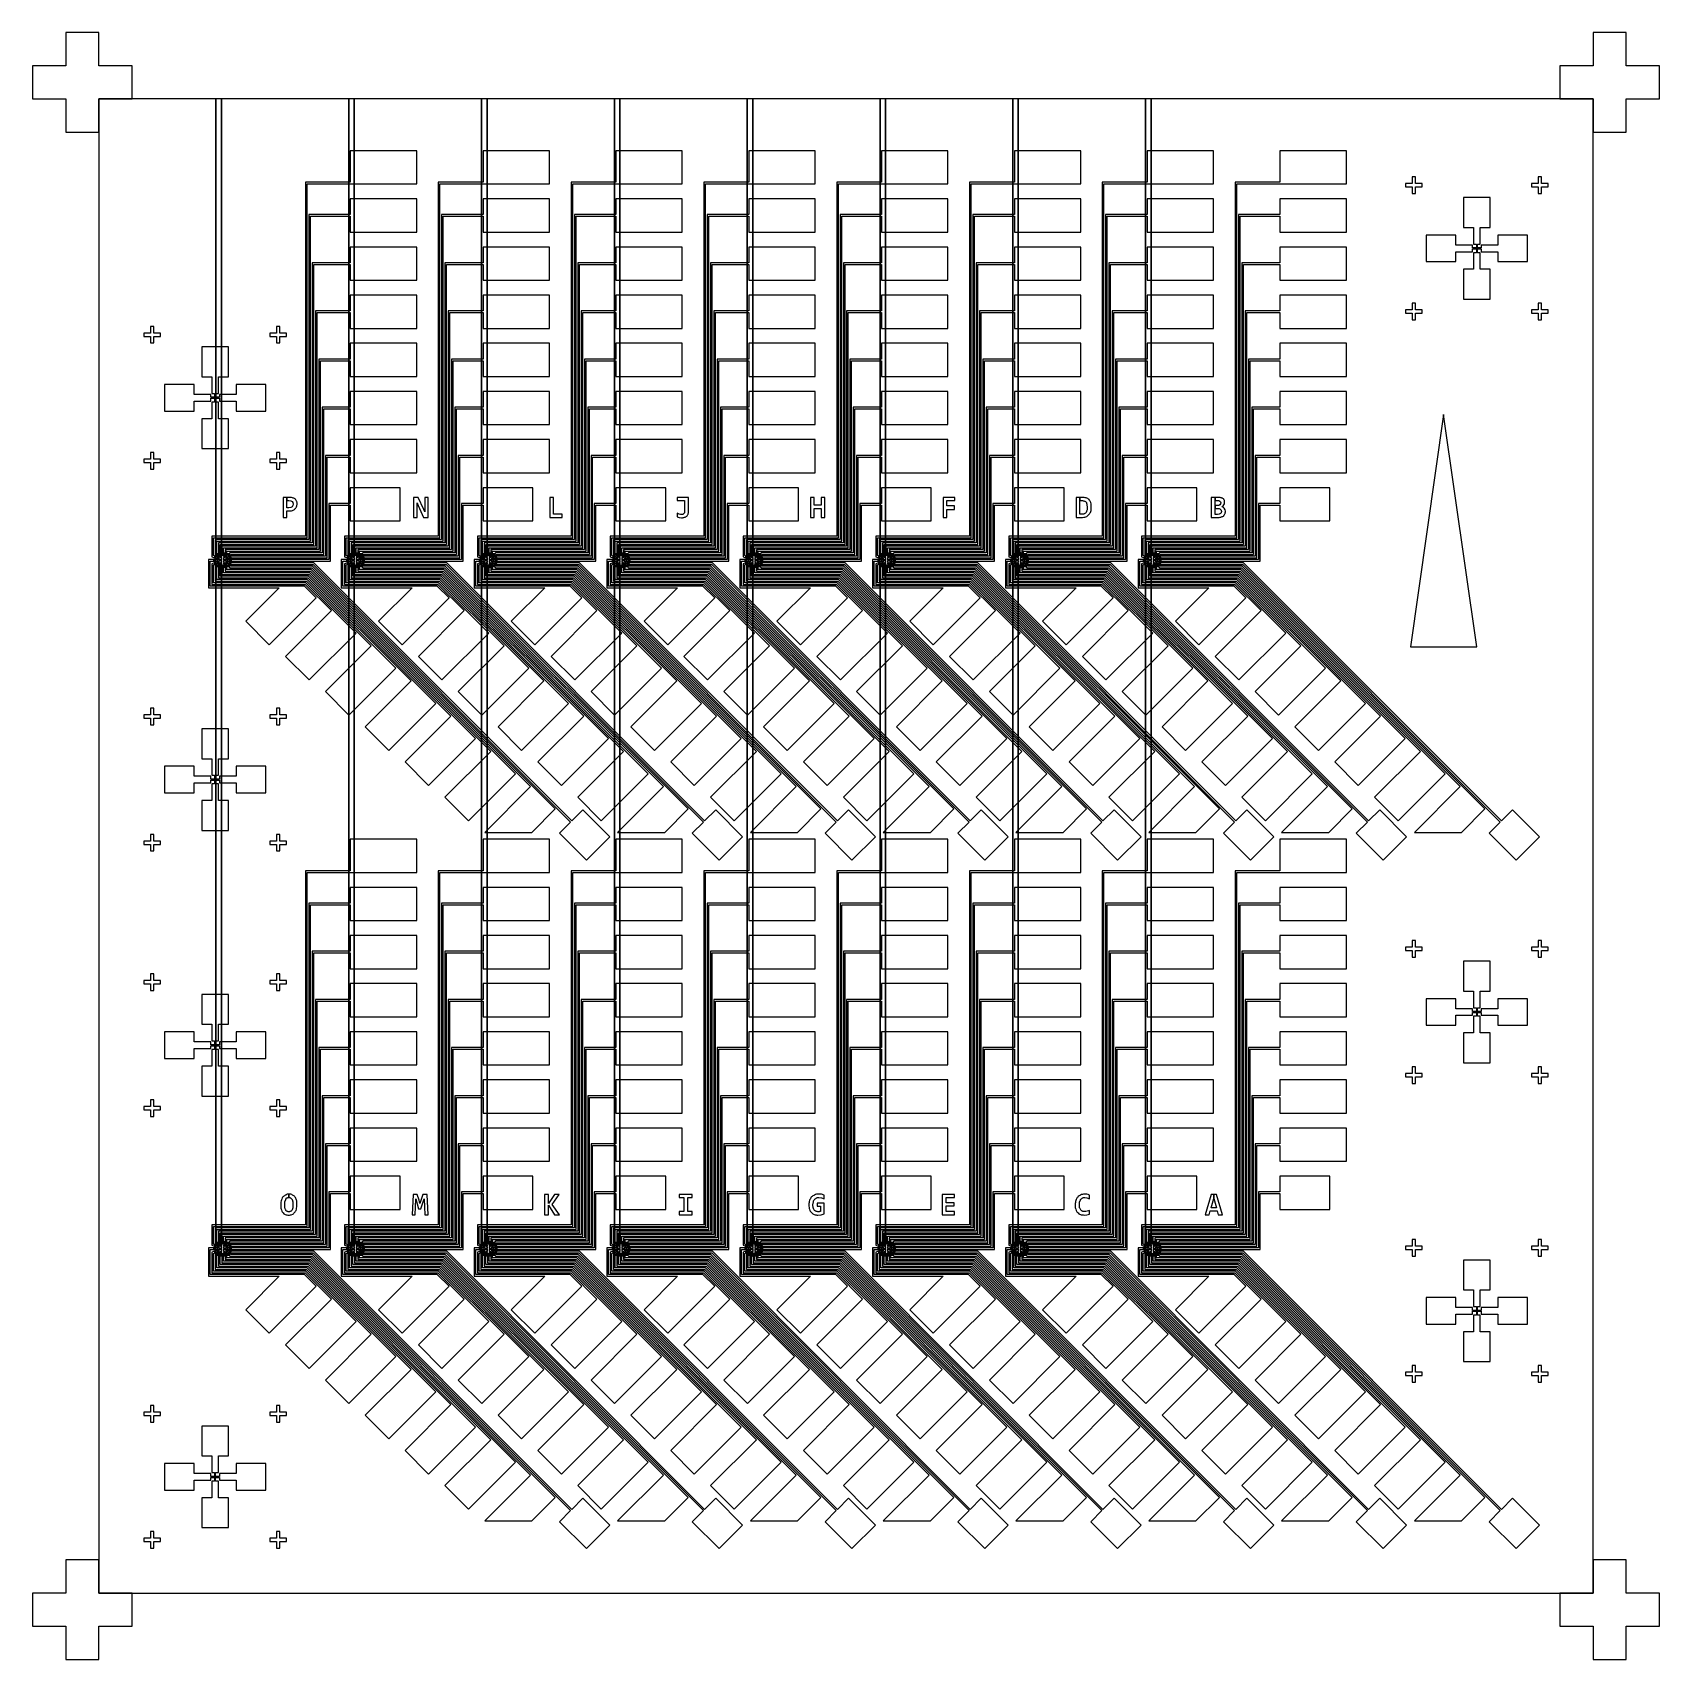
# Model space of a CAD drawing. Extents: x -2450 to 2450, y -2450 to 2450.
import ezdxf

# ---------------------------------------------------------------- set-up
doc = ezdxf.new("R2010")
doc.units = 0
for name, color, linetype in [('1', 2, 'CONTINUOUS'), ('11', 2, 'CONTINUOUS'), ('16', 2, 'CONTINUOUS'), ('21', 2, 'CONTINUOUS'), ('6', 2, 'CONTINUOUS')]:
    doc.layers.add(name, color=color, linetype=linetype)

msp = doc.modelspace()

# ---------------------------------------------------------------- linework, layer by layer
at = {"layer": '1'}
for points in [[(-2450, 2350), (-2450, 2250), (-2350, 2250), (-2350, 2150), (-2250, 2150), (-2250, 2250), (-2150, 2250), (-2150, 2350), (-2250, 2350), (-2250, 2450), (-2350, 2450), (-2350, 2350), (-2450, 2350)], [(2150, 2350), (2150, 2250), (2250, 2250), (2250, 2150), (2350, 2150), (2350, 2250), (2450, 2250), (2450, 2350), (2350, 2350), (2350, 2450), (2250, 2450), (2250, 2350), (2150, 2350)], [(1715, 1965), (1715, 1985), (1735, 1985), (1735, 1995), (1715, 1995), (1715, 2015), (1705, 2015), (1705, 1995), (1685, 1995), (1685, 1985), (1705, 1985), (1705, 1965), (1715, 1965)], [(2095, 1965), (2095, 1985), (2115, 1985), (2115, 1995), (2095, 1995), (2095, 2015), (2085, 2015), (2085, 1995), (2065, 1995), (2065, 1985), (2085, 1985), (2085, 1965), (2095, 1965)], [(1940, 1647), (1940, 1737), (1910, 1737), (1910, 1787), (1901.5, 1787), (1901.5, 1797), (1900.5, 1797), (1900.5, 1799.5), (1903, 1799.5), (1903, 1798.5), (1913, 1798.5), (1913, 1790), (1963, 1790), (1963, 1760), (2053, 1760), (2053, 1840), (1963, 1840), (1963, 1810), (1913, 1810), (1913, 1801.5), (1903, 1801.5), (1903, 1800.5), (1900.5, 1800.5), (1900.5, 1803), (1901.5, 1803), (1901.5, 1813), (1910, 1813), (1910, 1863), (1940, 1863), (1940, 1953), (1860, 1953), (1860, 1863), (1890, 1863), (1890, 1813), (1898.5, 1813), (1898.5, 1803), (1899.5, 1803), (1899.5, 1800.5), (1897, 1800.5), (1897, 1801.5), (1887, 1801.5), (1887, 1810), (1837, 1810), (1837, 1840), (1747, 1840), (1747, 1760), (1837, 1760), (1837, 1790), (1887, 1790), (1887, 1798.5), (1897, 1798.5), (1897, 1799.5), (1899.5, 1799.5), (1899.5, 1797), (1898.5, 1797), (1898.5, 1787), (1890, 1787), (1890, 1737), (1860, 1737), (1860, 1647), (1940, 1647)], [(1715, 1585), (1715, 1605), (1735, 1605), (1735, 1615), (1715, 1615), (1715, 1635), (1705, 1635), (1705, 1615), (1685, 1615), (1685, 1605), (1705, 1605), (1705, 1585), (1715, 1585)], [(2095, 1585), (2095, 1605), (2115, 1605), (2115, 1615), (2095, 1615), (2095, 1635), (2085, 1635), (2085, 1615), (2065, 1615), (2065, 1605), (2085, 1605), (2085, 1585), (2095, 1585)], [(-2085, 1565), (-2095, 1565), (-2095, 1545), (-2115, 1545), (-2115, 1535), (-2095, 1535), (-2095, 1515), (-2085, 1515), (-2085, 1535), (-2065, 1535), (-2065, 1545), (-2085, 1545), (-2085, 1565)], [(-1705, 1565), (-1715, 1565), (-1715, 1545), (-1735, 1545), (-1735, 1535), (-1715, 1535), (-1715, 1515), (-1705, 1515), (-1705, 1535), (-1685, 1535), (-1685, 1545), (-1705, 1545), (-1705, 1565)], [(-1860, 1503), (-1940, 1503), (-1940, 1413), (-1910, 1413), (-1910, 1363), (-1901.5, 1363), (-1901.5, 1353), (-1900.5, 1353), (-1900.5, 1350.5), (-1903, 1350.5), (-1903, 1351.5), (-1913, 1351.5), (-1913, 1360), (-1963, 1360), (-1963, 1390), (-2053, 1390), (-2053, 1310), (-1963, 1310), (-1963, 1340), (-1913, 1340), (-1913, 1348.5), (-1903, 1348.5), (-1903, 1349.5), (-1900.5, 1349.5), (-1900.5, 1347), (-1901.5, 1347), (-1901.5, 1337), (-1910, 1337), (-1910, 1287), (-1940, 1287), (-1940, 1197), (-1860, 1197), (-1860, 1287), (-1890, 1287), (-1890, 1337), (-1898.5, 1337), (-1898.5, 1347), (-1899.5, 1347), (-1899.5, 1349.5), (-1897, 1349.5), (-1897, 1348.5), (-1887, 1348.5), (-1887, 1340), (-1837, 1340), (-1837, 1310), (-1747, 1310), (-1747, 1390), (-1837, 1390), (-1837, 1360), (-1887, 1360), (-1887, 1351.5), (-1897, 1351.5), (-1897, 1350.5), (-1899.5, 1350.5), (-1899.5, 1353), (-1898.5, 1353), (-1898.5, 1363), (-1890, 1363), (-1890, 1413), (-1860, 1413), (-1860, 1503)], [(1800, 1300), (1700, 600), (1900, 600), (1800, 1300)], [(-2085, 1185), (-2095, 1185), (-2095, 1165), (-2115, 1165), (-2115, 1155), (-2095, 1155), (-2095, 1135), (-2085, 1135), (-2085, 1155), (-2065, 1155), (-2065, 1165), (-2085, 1165), (-2085, 1185)], [(-1705, 1185), (-1715, 1185), (-1715, 1165), (-1735, 1165), (-1735, 1155), (-1715, 1155), (-1715, 1135), (-1705, 1135), (-1705, 1155), (-1685, 1155), (-1685, 1165), (-1705, 1165), (-1705, 1185)], [(-1903.4, 868.522), (-1889.89, 864.551), (-1889.77, 864.5), (-1887.5, 864.5), (-1887.5, 866.5), (-1889.31, 866.5), (-1901.49, 873.142), (-1903.4, 868.522)], [(-1903.4, 852.478), (-1901.49, 847.858), (-1889.31, 854.5), (-1887.5, 854.5), (-1887.5, 856.5), (-1889.77, 856.5), (-1889.89, 856.449), (-1903.4, 852.478)], [(-1899.79, 875.94), (-1888.71, 868.5), (-1887.5, 868.5), (-1887.5, 870.5), (-1887.66, 870.5), (-1896.58, 879.77), (-1899.79, 875.94)], [(-1899.79, 845.06), (-1896.58, 841.23), (-1887.66, 850.5), (-1887.5, 850.5), (-1887.5, 852.5), (-1888.71, 852.5), (-1899.79, 845.06)], [(-1855.21, 875.94), (-1858.42, 879.77), (-1867.34, 870.5), (-1867.5, 870.5), (-1867.5, 868.5), (-1866.29, 868.5), (-1855.21, 875.94)], [(-1851.6, 868.522), (-1853.51, 873.142), (-1865.69, 866.5), (-1867.5, 866.5), (-1867.5, 864.5), (-1865.23, 864.5), (-1865.11, 864.551), (-1851.6, 868.522)], [(-1851.6, 852.478), (-1865.11, 856.449), (-1865.23, 856.5), (-1867.5, 856.5), (-1867.5, 854.5), (-1865.69, 854.5), (-1853.51, 847.858), (-1851.6, 852.478)], [(-1855.21, 845.06), (-1866.29, 852.5), (-1867.5, 852.5), (-1867.5, 850.5), (-1867.34, 850.5), (-1858.42, 841.23), (-1855.21, 845.06)], [(-1503.4, 868.522), (-1489.89, 864.551), (-1489.77, 864.5), (-1487.5, 864.5), (-1487.5, 866.5), (-1489.31, 866.5), (-1501.49, 873.142), (-1503.4, 868.522)], [(-1503.4, 852.478), (-1501.49, 847.858), (-1489.31, 854.5), (-1487.5, 854.5), (-1487.5, 856.5), (-1489.77, 856.5), (-1489.89, 856.449), (-1503.4, 852.478)], [(-1499.79, 875.94), (-1488.71, 868.5), (-1487.5, 868.5), (-1487.5, 870.5), (-1487.66, 870.5), (-1496.58, 879.77), (-1499.79, 875.94)], [(-1499.79, 845.06), (-1496.58, 841.23), (-1487.66, 850.5), (-1487.5, 850.5), (-1487.5, 852.5), (-1488.71, 852.5), (-1499.79, 845.06)], [(-1455.21, 875.94), (-1458.42, 879.77), (-1467.34, 870.5), (-1467.5, 870.5), (-1467.5, 868.5), (-1466.29, 868.5), (-1455.21, 875.94)], [(-1451.6, 868.522), (-1453.51, 873.142), (-1465.69, 866.5), (-1467.5, 866.5), (-1467.5, 864.5), (-1465.23, 864.5), (-1465.11, 864.551), (-1451.6, 868.522)], [(-1451.6, 852.478), (-1465.11, 856.449), (-1465.23, 856.5), (-1467.5, 856.5), (-1467.5, 854.5), (-1465.69, 854.5), (-1453.51, 847.858), (-1451.6, 852.478)], [(-1455.21, 845.06), (-1466.29, 852.5), (-1467.5, 852.5), (-1467.5, 850.5), (-1467.34, 850.5), (-1458.42, 841.23), (-1455.21, 845.06)], [(-1103.4, 868.522), (-1089.89, 864.551), (-1089.77, 864.5), (-1087.5, 864.5), (-1087.5, 866.5), (-1089.31, 866.5), (-1101.49, 873.142), (-1103.4, 868.522)], [(-1103.4, 852.478), (-1101.49, 847.858), (-1089.31, 854.5), (-1087.5, 854.5), (-1087.5, 856.5), (-1089.77, 856.5), (-1089.89, 856.449), (-1103.4, 852.478)], [(-1099.79, 875.94), (-1088.71, 868.5), (-1087.5, 868.5), (-1087.5, 870.5), (-1087.66, 870.5), (-1096.58, 879.77), (-1099.79, 875.94)], [(-1099.79, 845.06), (-1096.58, 841.23), (-1087.66, 850.5), (-1087.5, 850.5), (-1087.5, 852.5), (-1088.71, 852.5), (-1099.79, 845.06)], [(-1055.21, 875.94), (-1058.42, 879.77), (-1067.34, 870.5), (-1067.5, 870.5), (-1067.5, 868.5), (-1066.29, 868.5), (-1055.21, 875.94)], [(-1051.6, 868.522), (-1053.51, 873.142), (-1065.69, 866.5), (-1067.5, 866.5), (-1067.5, 864.5), (-1065.23, 864.5), (-1065.11, 864.551), (-1051.6, 868.522)], [(-1051.6, 852.478), (-1065.11, 856.449), (-1065.23, 856.5), (-1067.5, 856.5), (-1067.5, 854.5), (-1065.69, 854.5), (-1053.51, 847.858), (-1051.6, 852.478)], [(-1055.21, 845.06), (-1066.29, 852.5), (-1067.5, 852.5), (-1067.5, 850.5), (-1067.34, 850.5), (-1058.42, 841.23), (-1055.21, 845.06)], [(-703.402, 868.522), (-689.893, 864.551), (-689.771, 864.5), (-687.5, 864.5), (-687.5, 866.5), (-689.314, 866.5), (-701.488, 873.142), (-703.402, 868.522)], [(-703.402, 852.478), (-701.488, 847.858), (-689.314, 854.5), (-687.5, 854.5), (-687.5, 856.5), (-689.771, 856.5), (-689.893, 856.449), (-703.402, 852.478)], [(-699.79, 875.94), (-688.713, 868.5), (-687.5, 868.5), (-687.5, 870.5), (-687.662, 870.5), (-696.576, 879.77), (-699.79, 875.94)], [(-699.79, 845.06), (-696.576, 841.23), (-687.662, 850.5), (-687.5, 850.5), (-687.5, 852.5), (-688.713, 852.5), (-699.79, 845.06)], [(-655.21, 875.94), (-658.424, 879.77), (-667.338, 870.5), (-667.5, 870.5), (-667.5, 868.5), (-666.287, 868.5), (-655.21, 875.94)], [(-651.598, 868.522), (-653.512, 873.142), (-665.686, 866.5), (-667.5, 866.5), (-667.5, 864.5), (-665.229, 864.5), (-665.107, 864.551), (-651.598, 868.522)], [(-651.598, 852.478), (-665.107, 856.449), (-665.229, 856.5), (-667.5, 856.5), (-667.5, 854.5), (-665.686, 854.5), (-653.512, 847.858), (-651.598, 852.478)], [(-655.21, 845.06), (-666.287, 852.5), (-667.5, 852.5), (-667.5, 850.5), (-667.338, 850.5), (-658.424, 841.23), (-655.21, 845.06)], [(-303.402, 868.522), (-289.893, 864.551), (-289.771, 864.5), (-287.5, 864.5), (-287.5, 866.5), (-289.314, 866.5), (-301.488, 873.142), (-303.402, 868.522)], [(-303.402, 852.478), (-301.488, 847.858), (-289.314, 854.5), (-287.5, 854.5), (-287.5, 856.5), (-289.771, 856.5), (-289.893, 856.449), (-303.402, 852.478)], [(-299.79, 875.94), (-288.713, 868.5), (-287.5, 868.5), (-287.5, 870.5), (-287.662, 870.5), (-296.576, 879.77), (-299.79, 875.94)], [(-299.79, 845.06), (-296.576, 841.23), (-287.662, 850.5), (-287.5, 850.5), (-287.5, 852.5), (-288.713, 852.5), (-299.79, 845.06)], [(-255.21, 875.94), (-258.424, 879.77), (-267.338, 870.5), (-267.5, 870.5), (-267.5, 868.5), (-266.287, 868.5), (-255.21, 875.94)], [(-251.598, 868.522), (-253.512, 873.142), (-265.686, 866.5), (-267.5, 866.5), (-267.5, 864.5), (-265.229, 864.5), (-265.107, 864.551), (-251.598, 868.522)], [(-251.598, 852.478), (-265.107, 856.449), (-265.229, 856.5), (-267.5, 856.5), (-267.5, 854.5), (-265.686, 854.5), (-253.512, 847.858), (-251.598, 852.478)], [(-255.21, 845.06), (-266.287, 852.5), (-267.5, 852.5), (-267.5, 850.5), (-267.338, 850.5), (-258.424, 841.23), (-255.21, 845.06)], [(96.598, 868.522), (110.107, 864.551), (110.229, 864.5), (112.5, 864.5), (112.5, 866.5), (110.686, 866.5), (98.512, 873.142), (96.598, 868.522)], [(96.598, 852.478), (98.512, 847.858), (110.686, 854.5), (112.5, 854.5), (112.5, 856.5), (110.229, 856.5), (110.107, 856.449), (96.598, 852.478)], [(100.21, 875.94), (111.287, 868.5), (112.5, 868.5), (112.5, 870.5), (112.338, 870.5), (103.424, 879.77), (100.21, 875.94)], [(100.21, 845.06), (103.424, 841.23), (112.338, 850.5), (112.5, 850.5), (112.5, 852.5), (111.287, 852.5), (100.21, 845.06)], [(144.79, 875.94), (141.576, 879.77), (132.662, 870.5), (132.5, 870.5), (132.5, 868.5), (133.713, 868.5), (144.79, 875.94)], [(148.402, 868.522), (146.488, 873.142), (134.314, 866.5), (132.5, 866.5), (132.5, 864.5), (134.771, 864.5), (134.893, 864.551), (148.402, 868.522)], [(148.402, 852.478), (134.893, 856.449), (134.771, 856.5), (132.5, 856.5), (132.5, 854.5), (134.314, 854.5), (146.488, 847.858), (148.402, 852.478)], [(144.79, 845.06), (133.713, 852.5), (132.5, 852.5), (132.5, 850.5), (132.662, 850.5), (141.576, 841.23), (144.79, 845.06)], [(496.598, 868.522), (510.107, 864.551), (510.229, 864.5), (512.5, 864.5), (512.5, 866.5), (510.686, 866.5), (498.512, 873.142), (496.598, 868.522)], [(496.598, 852.478), (498.512, 847.858), (510.686, 854.5), (512.5, 854.5), (512.5, 856.5), (510.229, 856.5), (510.107, 856.449), (496.598, 852.478)], [(500.21, 875.94), (511.287, 868.5), (512.5, 868.5), (512.5, 870.5), (512.338, 870.5), (503.424, 879.77), (500.21, 875.94)], [(500.21, 845.06), (503.424, 841.23), (512.338, 850.5), (512.5, 850.5), (512.5, 852.5), (511.287, 852.5), (500.21, 845.06)], [(544.79, 875.94), (541.576, 879.77), (532.662, 870.5), (532.5, 870.5), (532.5, 868.5), (533.713, 868.5), (544.79, 875.94)], [(548.402, 868.522), (546.488, 873.142), (534.314, 866.5), (532.5, 866.5), (532.5, 864.5), (534.771, 864.5), (534.893, 864.551), (548.402, 868.522)], [(548.402, 852.478), (534.893, 856.449), (534.771, 856.5), (532.5, 856.5), (532.5, 854.5), (534.314, 854.5), (546.488, 847.858), (548.402, 852.478)], [(544.79, 845.06), (533.713, 852.5), (532.5, 852.5), (532.5, 850.5), (532.662, 850.5), (541.576, 841.23), (544.79, 845.06)], [(896.598, 868.522), (910.107, 864.551), (910.229, 864.5), (912.5, 864.5), (912.5, 866.5), (910.686, 866.5), (898.512, 873.142), (896.598, 868.522)], [(896.598, 852.478), (898.512, 847.858), (910.686, 854.5), (912.5, 854.5), (912.5, 856.5), (910.229, 856.5), (910.107, 856.449), (896.598, 852.478)], [(900.21, 875.94), (911.287, 868.5), (912.5, 868.5), (912.5, 870.5), (912.338, 870.5), (903.424, 879.77), (900.21, 875.94)], [(900.21, 845.06), (903.424, 841.23), (912.338, 850.5), (912.5, 850.5), (912.5, 852.5), (911.287, 852.5), (900.21, 845.06)], [(944.79, 875.94), (941.576, 879.77), (932.662, 870.5), (932.5, 870.5), (932.5, 868.5), (933.713, 868.5), (944.79, 875.94)], [(948.402, 868.522), (946.488, 873.142), (934.314, 866.5), (932.5, 866.5), (932.5, 864.5), (934.771, 864.5), (934.893, 864.551), (948.402, 868.522)], [(948.402, 852.478), (934.893, 856.449), (934.771, 856.5), (932.5, 856.5), (932.5, 854.5), (934.314, 854.5), (946.488, 847.858), (948.402, 852.478)], [(944.79, 845.06), (933.713, 852.5), (932.5, 852.5), (932.5, 850.5), (932.662, 850.5), (941.576, 841.23), (944.79, 845.06)], [(-2085, 365), (-2085, 385), (-2065, 385), (-2065, 395), (-2085, 395), (-2085, 415), (-2095, 415), (-2095, 395), (-2115, 395), (-2115, 385), (-2095, 385), (-2095, 365), (-2085, 365)], [(-1705, 365), (-1705, 385), (-1685, 385), (-1685, 395), (-1705, 395), (-1705, 415), (-1715, 415), (-1715, 395), (-1735, 395), (-1735, 385), (-1715, 385), (-1715, 365), (-1705, 365)], [(-1860, 47), (-1860, 137), (-1890, 137), (-1890, 187), (-1898.5, 187), (-1898.5, 197), (-1899.5, 197), (-1899.5, 199.5), (-1897, 199.5), (-1897, 198.5), (-1887, 198.5), (-1887, 190), (-1837, 190), (-1837, 160), (-1747, 160), (-1747, 240), (-1837, 240), (-1837, 210), (-1887, 210), (-1887, 201.5), (-1897, 201.5), (-1897, 200.5), (-1899.5, 200.5), (-1899.5, 203), (-1898.5, 203), (-1898.5, 213), (-1890, 213), (-1890, 263), (-1860, 263), (-1860, 353), (-1940, 353), (-1940, 263), (-1910, 263), (-1910, 213), (-1901.5, 213), (-1901.5, 203), (-1900.5, 203), (-1900.5, 200.5), (-1903, 200.5), (-1903, 201.5), (-1913, 201.5), (-1913, 210), (-1963, 210), (-1963, 240), (-2053, 240), (-2053, 160), (-1963, 160), (-1963, 190), (-1913, 190), (-1913, 198.5), (-1903, 198.5), (-1903, 199.5), (-1900.5, 199.5), (-1900.5, 197), (-1901.5, 197), (-1901.5, 187), (-1910, 187), (-1910, 137), (-1940, 137), (-1940, 47), (-1860, 47)], [(-2085, -15), (-2085, 5), (-2065, 5), (-2065, 15), (-2085, 15), (-2085, 35), (-2095, 35), (-2095, 15), (-2115, 15), (-2115, 5), (-2095, 5), (-2095, -15), (-2085, -15)], [(-1705, -15), (-1705, 5), (-1685, 5), (-1685, 15), (-1705, 15), (-1705, 35), (-1715, 35), (-1715, 15), (-1735, 15), (-1735, 5), (-1715, 5), (-1715, -15), (-1705, -15)], [(1715, -335), (1715, -315), (1735, -315), (1735, -305), (1715, -305), (1715, -285), (1705, -285), (1705, -305), (1685, -305), (1685, -315), (1705, -315), (1705, -335), (1715, -335)], [(2095, -335), (2095, -315), (2115, -315), (2115, -305), (2095, -305), (2095, -285), (2085, -285), (2085, -305), (2065, -305), (2065, -315), (2085, -315), (2085, -335), (2095, -335)], [(-2085, -435), (-2085, -415), (-2065, -415), (-2065, -405), (-2085, -405), (-2085, -385), (-2095, -385), (-2095, -405), (-2115, -405), (-2115, -415), (-2095, -415), (-2095, -435), (-2085, -435)], [(-1705, -435), (-1705, -415), (-1685, -415), (-1685, -405), (-1705, -405), (-1705, -385), (-1715, -385), (-1715, -405), (-1735, -405), (-1735, -415), (-1715, -415), (-1715, -435), (-1705, -435)], [(1940, -653), (1940, -563), (1910, -563), (1910, -513), (1901.5, -513), (1901.5, -503), (1900.5, -503), (1900.5, -500.5), (1903, -500.5), (1903, -501.5), (1913, -501.5), (1913, -510), (1963, -510), (1963, -540), (2053, -540), (2053, -460), (1963, -460), (1963, -490), (1913, -490), (1913, -498.5), (1903, -498.5), (1903, -499.5), (1900.5, -499.5), (1900.5, -497), (1901.5, -497), (1901.5, -487), (1910, -487), (1910, -437), (1940, -437), (1940, -347), (1860, -347), (1860, -437), (1890, -437), (1890, -487), (1898.5, -487), (1898.5, -497), (1899.5, -497), (1899.5, -499.5), (1897, -499.5), (1897, -498.5), (1887, -498.5), (1887, -490), (1837, -490), (1837, -460), (1747, -460), (1747, -540), (1837, -540), (1837, -510), (1887, -510), (1887, -501.5), (1897, -501.5), (1897, -500.5), (1899.5, -500.5), (1899.5, -503), (1898.5, -503), (1898.5, -513), (1890, -513), (1890, -563), (1860, -563), (1860, -653), (1940, -653)], [(-1860, -753), (-1860, -663), (-1890, -663), (-1890, -613), (-1898.5, -613), (-1898.5, -603), (-1899.5, -603), (-1899.5, -600.5), (-1897, -600.5), (-1897, -601.5), (-1887, -601.5), (-1887, -610), (-1837, -610), (-1837, -640), (-1747, -640), (-1747, -560), (-1837, -560), (-1837, -590), (-1887, -590), (-1887, -598.5), (-1897, -598.5), (-1897, -599.5), (-1899.5, -599.5), (-1899.5, -597), (-1898.5, -597), (-1898.5, -587), (-1890, -587), (-1890, -537), (-1860, -537), (-1860, -447), (-1940, -447), (-1940, -537), (-1910, -537), (-1910, -587), (-1901.5, -587), (-1901.5, -597), (-1900.5, -597), (-1900.5, -599.5), (-1903, -599.5), (-1903, -598.5), (-1913, -598.5), (-1913, -590), (-1963, -590), (-1963, -560), (-2053, -560), (-2053, -640), (-1963, -640), (-1963, -610), (-1913, -610), (-1913, -601.5), (-1903, -601.5), (-1903, -600.5), (-1900.5, -600.5), (-1900.5, -603), (-1901.5, -603), (-1901.5, -613), (-1910, -613), (-1910, -663), (-1940, -663), (-1940, -753), (-1860, -753)], [(1715, -715), (1715, -695), (1735, -695), (1735, -685), (1715, -685), (1715, -665), (1705, -665), (1705, -685), (1685, -685), (1685, -695), (1705, -695), (1705, -715), (1715, -715)], [(2095, -715), (2095, -695), (2115, -695), (2115, -685), (2095, -685), (2095, -665), (2085, -665), (2085, -685), (2065, -685), (2065, -695), (2085, -695), (2085, -715), (2095, -715)], [(-2085, -815), (-2085, -795), (-2065, -795), (-2065, -785), (-2085, -785), (-2085, -765), (-2095, -765), (-2095, -785), (-2115, -785), (-2115, -795), (-2095, -795), (-2095, -815), (-2085, -815)], [(-1705, -815), (-1705, -795), (-1685, -795), (-1685, -785), (-1705, -785), (-1705, -765), (-1715, -765), (-1715, -785), (-1735, -785), (-1735, -795), (-1715, -795), (-1715, -815), (-1705, -815)], [(-1903.4, -1204.98), (-1889.89, -1208.95), (-1889.77, -1209), (-1887.5, -1209), (-1887.5, -1207), (-1889.31, -1207), (-1901.49, -1200.36), (-1903.4, -1204.98)], [(-1903.4, -1221.02), (-1901.49, -1225.64), (-1889.31, -1219), (-1887.5, -1219), (-1887.5, -1217), (-1889.77, -1217), (-1889.89, -1217.05), (-1903.4, -1221.02)], [(-1899.79, -1197.56), (-1888.71, -1205), (-1887.5, -1205), (-1887.5, -1203), (-1887.66, -1203), (-1896.58, -1193.73), (-1899.79, -1197.56)], [(-1899.79, -1228.44), (-1896.58, -1232.27), (-1887.66, -1223), (-1887.5, -1223), (-1887.5, -1221), (-1888.71, -1221), (-1899.79, -1228.44)], [(-1855.21, -1197.56), (-1858.42, -1193.73), (-1867.34, -1203), (-1867.5, -1203), (-1867.5, -1205), (-1866.29, -1205), (-1855.21, -1197.56)], [(-1851.6, -1204.98), (-1853.51, -1200.36), (-1865.69, -1207), (-1867.5, -1207), (-1867.5, -1209), (-1865.23, -1209), (-1865.11, -1208.95), (-1851.6, -1204.98)], [(-1851.6, -1221.02), (-1865.11, -1217.05), (-1865.23, -1217), (-1867.5, -1217), (-1867.5, -1219), (-1865.69, -1219), (-1853.51, -1225.64), (-1851.6, -1221.02)], [(-1855.21, -1228.44), (-1866.29, -1221), (-1867.5, -1221), (-1867.5, -1223), (-1867.34, -1223), (-1858.42, -1232.27), (-1855.21, -1228.44)], [(-1503.4, -1204.98), (-1489.89, -1208.95), (-1489.77, -1209), (-1487.5, -1209), (-1487.5, -1207), (-1489.31, -1207), (-1501.49, -1200.36), (-1503.4, -1204.98)], [(-1503.4, -1221.02), (-1501.49, -1225.64), (-1489.31, -1219), (-1487.5, -1219), (-1487.5, -1217), (-1489.77, -1217), (-1489.89, -1217.05), (-1503.4, -1221.02)], [(-1499.79, -1197.56), (-1488.71, -1205), (-1487.5, -1205), (-1487.5, -1203), (-1487.66, -1203), (-1496.58, -1193.73), (-1499.79, -1197.56)], [(-1499.79, -1228.44), (-1496.58, -1232.27), (-1487.66, -1223), (-1487.5, -1223), (-1487.5, -1221), (-1488.71, -1221), (-1499.79, -1228.44)], [(-1455.21, -1197.56), (-1458.42, -1193.73), (-1467.34, -1203), (-1467.5, -1203), (-1467.5, -1205), (-1466.29, -1205), (-1455.21, -1197.56)], [(-1451.6, -1204.98), (-1453.51, -1200.36), (-1465.69, -1207), (-1467.5, -1207), (-1467.5, -1209), (-1465.23, -1209), (-1465.11, -1208.95), (-1451.6, -1204.98)], [(-1451.6, -1221.02), (-1465.11, -1217.05), (-1465.23, -1217), (-1467.5, -1217), (-1467.5, -1219), (-1465.69, -1219), (-1453.51, -1225.64), (-1451.6, -1221.02)], [(-1455.21, -1228.44), (-1466.29, -1221), (-1467.5, -1221), (-1467.5, -1223), (-1467.34, -1223), (-1458.42, -1232.27), (-1455.21, -1228.44)], [(-1103.4, -1204.98), (-1089.89, -1208.95), (-1089.77, -1209), (-1087.5, -1209), (-1087.5, -1207), (-1089.31, -1207), (-1101.49, -1200.36), (-1103.4, -1204.98)], [(-1103.4, -1221.02), (-1101.49, -1225.64), (-1089.31, -1219), (-1087.5, -1219), (-1087.5, -1217), (-1089.77, -1217), (-1089.89, -1217.05), (-1103.4, -1221.02)], [(-1099.79, -1197.56), (-1088.71, -1205), (-1087.5, -1205), (-1087.5, -1203), (-1087.66, -1203), (-1096.58, -1193.73), (-1099.79, -1197.56)], [(-1099.79, -1228.44), (-1096.58, -1232.27), (-1087.66, -1223), (-1087.5, -1223), (-1087.5, -1221), (-1088.71, -1221), (-1099.79, -1228.44)], [(-1055.21, -1197.56), (-1058.42, -1193.73), (-1067.34, -1203), (-1067.5, -1203), (-1067.5, -1205), (-1066.29, -1205), (-1055.21, -1197.56)], [(-1051.6, -1204.98), (-1053.51, -1200.36), (-1065.69, -1207), (-1067.5, -1207), (-1067.5, -1209), (-1065.23, -1209), (-1065.11, -1208.95), (-1051.6, -1204.98)], [(-1051.6, -1221.02), (-1065.11, -1217.05), (-1065.23, -1217), (-1067.5, -1217), (-1067.5, -1219), (-1065.69, -1219), (-1053.51, -1225.64), (-1051.6, -1221.02)], [(-1055.21, -1228.44), (-1066.29, -1221), (-1067.5, -1221), (-1067.5, -1223), (-1067.34, -1223), (-1058.42, -1232.27), (-1055.21, -1228.44)], [(-703.402, -1204.98), (-689.893, -1208.95), (-689.771, -1209), (-687.5, -1209), (-687.5, -1207), (-689.314, -1207), (-701.488, -1200.36), (-703.402, -1204.98)], [(-703.402, -1221.02), (-701.488, -1225.64), (-689.314, -1219), (-687.5, -1219), (-687.5, -1217), (-689.771, -1217), (-689.893, -1217.05), (-703.402, -1221.02)], [(-699.79, -1197.56), (-688.713, -1205), (-687.5, -1205), (-687.5, -1203), (-687.662, -1203), (-696.576, -1193.73), (-699.79, -1197.56)], [(-699.79, -1228.44), (-696.576, -1232.27), (-687.662, -1223), (-687.5, -1223), (-687.5, -1221), (-688.713, -1221), (-699.79, -1228.44)], [(-655.21, -1197.56), (-658.424, -1193.73), (-667.338, -1203), (-667.5, -1203), (-667.5, -1205), (-666.287, -1205), (-655.21, -1197.56)], [(-651.598, -1204.98), (-653.512, -1200.36), (-665.686, -1207), (-667.5, -1207), (-667.5, -1209), (-665.229, -1209), (-665.107, -1208.95), (-651.598, -1204.98)], [(-651.598, -1221.02), (-665.107, -1217.05), (-665.229, -1217), (-667.5, -1217), (-667.5, -1219), (-665.686, -1219), (-653.512, -1225.64), (-651.598, -1221.02)], [(-655.21, -1228.44), (-666.287, -1221), (-667.5, -1221), (-667.5, -1223), (-667.338, -1223), (-658.424, -1232.27), (-655.21, -1228.44)], [(-303.402, -1204.98), (-289.893, -1208.95), (-289.771, -1209), (-287.5, -1209), (-287.5, -1207), (-289.314, -1207), (-301.488, -1200.36), (-303.402, -1204.98)], [(-303.402, -1221.02), (-301.488, -1225.64), (-289.314, -1219), (-287.5, -1219), (-287.5, -1217), (-289.771, -1217), (-289.893, -1217.05), (-303.402, -1221.02)], [(-299.79, -1197.56), (-288.713, -1205), (-287.5, -1205), (-287.5, -1203), (-287.662, -1203), (-296.576, -1193.73), (-299.79, -1197.56)], [(-299.79, -1228.44), (-296.576, -1232.27), (-287.662, -1223), (-287.5, -1223), (-287.5, -1221), (-288.713, -1221), (-299.79, -1228.44)], [(-255.21, -1197.56), (-258.424, -1193.73), (-267.338, -1203), (-267.5, -1203), (-267.5, -1205), (-266.287, -1205), (-255.21, -1197.56)], [(-251.598, -1204.98), (-253.512, -1200.36), (-265.686, -1207), (-267.5, -1207), (-267.5, -1209), (-265.229, -1209), (-265.107, -1208.95), (-251.598, -1204.98)], [(-251.598, -1221.02), (-265.107, -1217.05), (-265.229, -1217), (-267.5, -1217), (-267.5, -1219), (-265.686, -1219), (-253.512, -1225.64), (-251.598, -1221.02)], [(-255.21, -1228.44), (-266.287, -1221), (-267.5, -1221), (-267.5, -1223), (-267.338, -1223), (-258.424, -1232.27), (-255.21, -1228.44)], [(96.598, -1204.98), (110.107, -1208.95), (110.229, -1209), (112.5, -1209), (112.5, -1207), (110.686, -1207), (98.512, -1200.36), (96.598, -1204.98)], [(96.598, -1221.02), (98.512, -1225.64), (110.686, -1219), (112.5, -1219), (112.5, -1217), (110.229, -1217), (110.107, -1217.05), (96.598, -1221.02)], [(100.21, -1197.56), (111.287, -1205), (112.5, -1205), (112.5, -1203), (112.338, -1203), (103.424, -1193.73), (100.21, -1197.56)], [(100.21, -1228.44), (103.424, -1232.27), (112.338, -1223), (112.5, -1223), (112.5, -1221), (111.287, -1221), (100.21, -1228.44)], [(144.79, -1197.56), (141.576, -1193.73), (132.662, -1203), (132.5, -1203), (132.5, -1205), (133.713, -1205), (144.79, -1197.56)], [(148.402, -1204.98), (146.488, -1200.36), (134.314, -1207), (132.5, -1207), (132.5, -1209), (134.771, -1209), (134.893, -1208.95), (148.402, -1204.98)], [(148.402, -1221.02), (134.893, -1217.05), (134.771, -1217), (132.5, -1217), (132.5, -1219), (134.314, -1219), (146.488, -1225.64), (148.402, -1221.02)], [(144.79, -1228.44), (133.713, -1221), (132.5, -1221), (132.5, -1223), (132.662, -1223), (141.576, -1232.27), (144.79, -1228.44)], [(496.598, -1204.98), (510.107, -1208.95), (510.229, -1209), (512.5, -1209), (512.5, -1207), (510.686, -1207), (498.512, -1200.36), (496.598, -1204.98)], [(496.598, -1221.02), (498.512, -1225.64), (510.686, -1219), (512.5, -1219), (512.5, -1217), (510.229, -1217), (510.107, -1217.05), (496.598, -1221.02)], [(500.21, -1197.56), (511.287, -1205), (512.5, -1205), (512.5, -1203), (512.338, -1203), (503.424, -1193.73), (500.21, -1197.56)], [(500.21, -1228.44), (503.424, -1232.27), (512.338, -1223), (512.5, -1223), (512.5, -1221), (511.287, -1221), (500.21, -1228.44)], [(544.79, -1197.56), (541.576, -1193.73), (532.662, -1203), (532.5, -1203), (532.5, -1205), (533.713, -1205), (544.79, -1197.56)], [(548.402, -1204.98), (546.488, -1200.36), (534.314, -1207), (532.5, -1207), (532.5, -1209), (534.771, -1209), (534.893, -1208.95), (548.402, -1204.98)], [(548.402, -1221.02), (534.893, -1217.05), (534.771, -1217), (532.5, -1217), (532.5, -1219), (534.314, -1219), (546.488, -1225.64), (548.402, -1221.02)], [(544.79, -1228.44), (533.713, -1221), (532.5, -1221), (532.5, -1223), (532.662, -1223), (541.576, -1232.27), (544.79, -1228.44)], [(896.598, -1204.98), (910.107, -1208.95), (910.229, -1209), (912.5, -1209), (912.5, -1207), (910.686, -1207), (898.512, -1200.36), (896.598, -1204.98)], [(896.598, -1221.02), (898.512, -1225.64), (910.686, -1219), (912.5, -1219), (912.5, -1217), (910.229, -1217), (910.107, -1217.05), (896.598, -1221.02)], [(900.21, -1197.56), (911.287, -1205), (912.5, -1205), (912.5, -1203), (912.338, -1203), (903.424, -1193.73), (900.21, -1197.56)], [(900.21, -1228.44), (903.424, -1232.27), (912.338, -1223), (912.5, -1223), (912.5, -1221), (911.287, -1221), (900.21, -1228.44)], [(944.79, -1197.56), (941.576, -1193.73), (932.662, -1203), (932.5, -1203), (932.5, -1205), (933.713, -1205), (944.79, -1197.56)], [(948.402, -1204.98), (946.488, -1200.36), (934.314, -1207), (932.5, -1207), (932.5, -1209), (934.771, -1209), (934.893, -1208.95), (948.402, -1204.98)], [(948.402, -1221.02), (934.893, -1217.05), (934.771, -1217), (932.5, -1217), (932.5, -1219), (934.314, -1219), (946.488, -1225.64), (948.402, -1221.02)], [(944.79, -1228.44), (933.713, -1221), (932.5, -1221), (932.5, -1223), (932.662, -1223), (941.576, -1232.27), (944.79, -1228.44)], [(1715, -1235), (1715, -1215), (1735, -1215), (1735, -1205), (1715, -1205), (1715, -1185), (1705, -1185), (1705, -1205), (1685, -1205), (1685, -1215), (1705, -1215), (1705, -1235), (1715, -1235)], [(2095, -1235), (2095, -1215), (2115, -1215), (2115, -1205), (2095, -1205), (2095, -1185), (2085, -1185), (2085, -1205), (2065, -1205), (2065, -1215), (2085, -1215), (2085, -1235), (2095, -1235)], [(1940, -1553), (1940, -1463), (1910, -1463), (1910, -1413), (1901.5, -1413), (1901.5, -1403), (1900.5, -1403), (1900.5, -1400.5), (1903, -1400.5), (1903, -1401.5), (1913, -1401.5), (1913, -1410), (1963, -1410), (1963, -1440), (2053, -1440), (2053, -1360), (1963, -1360), (1963, -1390), (1913, -1390), (1913, -1398.5), (1903, -1398.5), (1903, -1399.5), (1900.5, -1399.5), (1900.5, -1397), (1901.5, -1397), (1901.5, -1387), (1910, -1387), (1910, -1337), (1940, -1337), (1940, -1247), (1860, -1247), (1860, -1337), (1890, -1337), (1890, -1387), (1898.5, -1387), (1898.5, -1397), (1899.5, -1397), (1899.5, -1399.5), (1897, -1399.5), (1897, -1398.5), (1887, -1398.5), (1887, -1390), (1837, -1390), (1837, -1360), (1747, -1360), (1747, -1440), (1837, -1440), (1837, -1410), (1887, -1410), (1887, -1401.5), (1897, -1401.5), (1897, -1400.5), (1899.5, -1400.5), (1899.5, -1403), (1898.5, -1403), (1898.5, -1413), (1890, -1413), (1890, -1463), (1860, -1463), (1860, -1553), (1940, -1553)], [(1715, -1615), (1715, -1595), (1735, -1595), (1735, -1585), (1715, -1585), (1715, -1565), (1705, -1565), (1705, -1585), (1685, -1585), (1685, -1595), (1705, -1595), (1705, -1615), (1715, -1615)], [(2095, -1615), (2095, -1595), (2115, -1595), (2115, -1585), (2095, -1585), (2095, -1565), (2085, -1565), (2085, -1585), (2065, -1585), (2065, -1595), (2085, -1595), (2085, -1615), (2095, -1615)], [(-2085, -1735), (-2085, -1715), (-2065, -1715), (-2065, -1705), (-2085, -1705), (-2085, -1685), (-2095, -1685), (-2095, -1705), (-2115, -1705), (-2115, -1715), (-2095, -1715), (-2095, -1735), (-2085, -1735)], [(-1705, -1735), (-1705, -1715), (-1685, -1715), (-1685, -1705), (-1705, -1705), (-1705, -1685), (-1715, -1685), (-1715, -1705), (-1735, -1705), (-1735, -1715), (-1715, -1715), (-1715, -1735), (-1705, -1735)], [(-1860, -2053), (-1860, -1963), (-1890, -1963), (-1890, -1913), (-1898.5, -1913), (-1898.5, -1903), (-1899.5, -1903), (-1899.5, -1900.5), (-1897, -1900.5), (-1897, -1901.5), (-1887, -1901.5), (-1887, -1910), (-1837, -1910), (-1837, -1940), (-1747, -1940), (-1747, -1860), (-1837, -1860), (-1837, -1890), (-1887, -1890), (-1887, -1898.5), (-1897, -1898.5), (-1897, -1899.5), (-1899.5, -1899.5), (-1899.5, -1897), (-1898.5, -1897), (-1898.5, -1887), (-1890, -1887), (-1890, -1837), (-1860, -1837), (-1860, -1747), (-1940, -1747), (-1940, -1837), (-1910, -1837), (-1910, -1887), (-1901.5, -1887), (-1901.5, -1897), (-1900.5, -1897), (-1900.5, -1899.5), (-1903, -1899.5), (-1903, -1898.5), (-1913, -1898.5), (-1913, -1890), (-1963, -1890), (-1963, -1860), (-2053, -1860), (-2053, -1940), (-1963, -1940), (-1963, -1910), (-1913, -1910), (-1913, -1901.5), (-1903, -1901.5), (-1903, -1900.5), (-1900.5, -1900.5), (-1900.5, -1903), (-1901.5, -1903), (-1901.5, -1913), (-1910, -1913), (-1910, -1963), (-1940, -1963), (-1940, -2053), (-1860, -2053)], [(-2085, -2115), (-2085, -2095), (-2065, -2095), (-2065, -2085), (-2085, -2085), (-2085, -2065), (-2095, -2065), (-2095, -2085), (-2115, -2085), (-2115, -2095), (-2095, -2095), (-2095, -2115), (-2085, -2115)], [(-1705, -2115), (-1705, -2095), (-1685, -2095), (-1685, -2085), (-1705, -2085), (-1705, -2065), (-1715, -2065), (-1715, -2085), (-1735, -2085), (-1735, -2095), (-1715, -2095), (-1715, -2115), (-1705, -2115)], [(-2450, -2250), (-2450, -2350), (-2350, -2350), (-2350, -2450), (-2250, -2450), (-2250, -2350), (-2150, -2350), (-2150, -2250), (-2250, -2250), (-2250, -2150), (-2350, -2150), (-2350, -2250), (-2450, -2250)], [(2150, -2250), (2150, -2350), (2250, -2350), (2250, -2450), (2350, -2450), (2350, -2350), (2450, -2350), (2450, -2250), (2350, -2250), (2350, -2150), (2250, -2150), (2250, -2250), (2150, -2250)]]:
    msp.add_lwpolyline(points, close=True, dxfattribs=at)
at = {"layer": '11'}
for points in [[(-2450, 2350), (-2450, 2250), (-2350, 2250), (-2350, 2150), (-2250, 2150), (-2250, 2250), (-2150, 2250), (-2150, 2350), (-2250, 2350), (-2250, 2450), (-2350, 2450), (-2350, 2350), (-2450, 2350)], [(2150, 2350), (2150, 2250), (2250, 2250), (2250, 2150), (2350, 2150), (2350, 2250), (2450, 2250), (2450, 2350), (2350, 2350), (2350, 2450), (2250, 2450), (2250, 2350), (2150, 2350)], [(-1293, 2094), (-1493, 2094), (-1493, 1999), (-1628, 1999), (-1628, 933), (-1910, 933), (-1910, 871.256), (-1899.71, 866.992), (-1897.79, 871.611), (-1905, 874.596), (-1905, 928), (-1623, 928), (-1623, 1994), (-1293, 1994), (-1293, 2094)], [(-893, 2094), (-1093, 2094), (-1093, 1999), (-1228, 1999), (-1228, 933), (-1510, 933), (-1510, 871.256), (-1499.71, 866.992), (-1497.79, 871.611), (-1505, 874.596), (-1505, 928), (-1223, 928), (-1223, 1994), (-893, 1994), (-893, 2094)], [(-493, 2094), (-693, 2094), (-693, 1999), (-828, 1999), (-828, 933), (-1110, 933), (-1110, 871.256), (-1099.71, 866.992), (-1097.79, 871.611), (-1105, 874.596), (-1105, 928), (-823, 928), (-823, 1994), (-493, 1994), (-493, 2094)], [(-93, 2094), (-293, 2094), (-293, 1999), (-428, 1999), (-428, 933), (-710, 933), (-710, 871.256), (-699.706, 866.992), (-697.793, 871.611), (-705, 874.596), (-705, 928), (-423, 928), (-423, 1994), (-93, 1994), (-93, 2094)], [(307, 2094), (107, 2094), (107, 1999), (-28, 1999), (-28, 933), (-310, 933), (-310, 871.256), (-299.706, 866.992), (-297.793, 871.611), (-305, 874.596), (-305, 928), (-23, 928), (-23, 1994), (307, 1994), (307, 2094)], [(707, 2094), (507, 2094), (507, 1999), (372, 1999), (372, 933), (90, 933), (90, 871.256), (100.294, 866.992), (102.207, 871.611), (95, 874.596), (95, 928), (377, 928), (377, 1994), (707, 1994), (707, 2094)], [(1107, 2094), (907, 2094), (907, 1999), (772, 1999), (772, 933), (490, 933), (490, 871.256), (500.294, 866.992), (502.207, 871.611), (495, 874.596), (495, 928), (777, 928), (777, 1994), (1107, 1994), (1107, 2094)], [(1507, 2094), (1307, 2094), (1307, 1999), (1172, 1999), (1172, 933), (890, 933), (890, 871.256), (900.294, 866.992), (902.207, 871.611), (895, 874.596), (895, 928), (1177, 928), (1177, 1994), (1507, 1994), (1507, 2094)], [(-1293, 1949), (-1493, 1949), (-1493, 1901.5), (-1618, 1901.5), (-1618, 923), (-1900, 923), (-1900, 876.116), (-1896.73, 873.369), (-1893.51, 877.199), (-1895, 878.448), (-1895, 918), (-1613, 918), (-1613, 1896.5), (-1493, 1896.5), (-1493, 1849), (-1293, 1849), (-1293, 1949)], [(-893, 1949), (-1093, 1949), (-1093, 1901.5), (-1218, 1901.5), (-1218, 923), (-1500, 923), (-1500, 876.116), (-1496.73, 873.369), (-1493.51, 877.199), (-1495, 878.448), (-1495, 918), (-1213, 918), (-1213, 1896.5), (-1093, 1896.5), (-1093, 1849), (-893, 1849), (-893, 1949)], [(-493, 1949), (-693, 1949), (-693, 1901.5), (-818, 1901.5), (-818, 923), (-1100, 923), (-1100, 876.116), (-1096.73, 873.369), (-1093.51, 877.199), (-1095, 878.448), (-1095, 918), (-813, 918), (-813, 1896.5), (-693, 1896.5), (-693, 1849), (-493, 1849), (-493, 1949)], [(-93, 1949), (-293, 1949), (-293, 1901.5), (-418, 1901.5), (-418, 923), (-700, 923), (-700, 876.116), (-696.726, 873.369), (-693.512, 877.199), (-695, 878.448), (-695, 918), (-413, 918), (-413, 1896.5), (-293, 1896.5), (-293, 1849), (-93, 1849), (-93, 1949)], [(307, 1949), (107, 1949), (107, 1901.5), (-18, 1901.5), (-18, 923), (-300, 923), (-300, 876.116), (-296.726, 873.369), (-293.512, 877.199), (-295, 878.448), (-295, 918), (-13, 918), (-13, 1896.5), (107, 1896.5), (107, 1849), (307, 1849), (307, 1949)], [(707, 1949), (507, 1949), (507, 1901.5), (382, 1901.5), (382, 923), (100, 923), (100, 876.116), (103.274, 873.369), (106.488, 877.199), (105, 878.448), (105, 918), (387, 918), (387, 1896.5), (507, 1896.5), (507, 1849), (707, 1849), (707, 1949)], [(1107, 1949), (907, 1949), (907, 1901.5), (782, 1901.5), (782, 923), (500, 923), (500, 876.116), (503.274, 873.369), (506.488, 877.199), (505, 878.448), (505, 918), (787, 918), (787, 1896.5), (907, 1896.5), (907, 1849), (1107, 1849), (1107, 1949)], [(1507, 1949), (1307, 1949), (1307, 1901.5), (1182, 1901.5), (1182, 923), (900, 923), (900, 876.116), (903.274, 873.369), (906.488, 877.199), (905, 878.448), (905, 918), (1187, 918), (1187, 1896.5), (1307, 1896.5), (1307, 1849), (1507, 1849), (1507, 1949)], [(-1293, 1804), (-1493, 1804), (-1493, 1756.5), (-1608, 1756.5), (-1608, 913), (-1890, 913), (-1890, 883.5), (-1885, 883.5), (-1885, 908), (-1603, 908), (-1603, 1751.5), (-1493, 1751.5), (-1493, 1704), (-1293, 1704), (-1293, 1804)], [(-893, 1804), (-1093, 1804), (-1093, 1756.5), (-1208, 1756.5), (-1208, 913), (-1490, 913), (-1490, 883.5), (-1485, 883.5), (-1485, 908), (-1203, 908), (-1203, 1751.5), (-1093, 1751.5), (-1093, 1704), (-893, 1704), (-893, 1804)], [(-493, 1804), (-693, 1804), (-693, 1756.5), (-808, 1756.5), (-808, 913), (-1090, 913), (-1090, 883.5), (-1085, 883.5), (-1085, 908), (-803, 908), (-803, 1751.5), (-693, 1751.5), (-693, 1704), (-493, 1704), (-493, 1804)], [(-93, 1804), (-293, 1804), (-293, 1756.5), (-408, 1756.5), (-408, 913), (-690, 913), (-690, 883.5), (-685, 883.5), (-685, 908), (-403, 908), (-403, 1751.5), (-293, 1751.5), (-293, 1704), (-93, 1704), (-93, 1804)], [(307, 1804), (107, 1804), (107, 1756.5), (-8, 1756.5), (-8, 913), (-290, 913), (-290, 883.5), (-285, 883.5), (-285, 908), (-3, 908), (-3, 1751.5), (107, 1751.5), (107, 1704), (307, 1704), (307, 1804)], [(707, 1804), (507, 1804), (507, 1756.5), (392, 1756.5), (392, 913), (110, 913), (110, 883.5), (115, 883.5), (115, 908), (397, 908), (397, 1751.5), (507, 1751.5), (507, 1704), (707, 1704), (707, 1804)], [(1107, 1804), (907, 1804), (907, 1756.5), (792, 1756.5), (792, 913), (510, 913), (510, 883.5), (515, 883.5), (515, 908), (797, 908), (797, 1751.5), (907, 1751.5), (907, 1704), (1107, 1704), (1107, 1804)], [(1507, 1804), (1307, 1804), (1307, 1756.5), (1192, 1756.5), (1192, 913), (910, 913), (910, 883.5), (915, 883.5), (915, 908), (1197, 908), (1197, 1751.5), (1307, 1751.5), (1307, 1704), (1507, 1704), (1507, 1804)], [(-1293, 1659), (-1493, 1659), (-1493, 1611.5), (-1598, 1611.5), (-1598, 903), (-1880, 903), (-1880, 883.5), (-1875, 883.5), (-1875, 898), (-1593, 898), (-1593, 1606.5), (-1493, 1606.5), (-1493, 1559), (-1293, 1559), (-1293, 1659)], [(-893, 1659), (-1093, 1659), (-1093, 1611.5), (-1198, 1611.5), (-1198, 903), (-1480, 903), (-1480, 883.5), (-1475, 883.5), (-1475, 898), (-1193, 898), (-1193, 1606.5), (-1093, 1606.5), (-1093, 1559), (-893, 1559), (-893, 1659)], [(-493, 1659), (-693, 1659), (-693, 1611.5), (-798, 1611.5), (-798, 903), (-1080, 903), (-1080, 883.5), (-1075, 883.5), (-1075, 898), (-793, 898), (-793, 1606.5), (-693, 1606.5), (-693, 1559), (-493, 1559), (-493, 1659)], [(-93, 1659), (-293, 1659), (-293, 1611.5), (-398, 1611.5), (-398, 903), (-680, 903), (-680, 883.5), (-675, 883.5), (-675, 898), (-393, 898), (-393, 1606.5), (-293, 1606.5), (-293, 1559), (-93, 1559), (-93, 1659)], [(307, 1659), (107, 1659), (107, 1611.5), (2, 1611.5), (2, 903), (-280, 903), (-280, 883.5), (-275, 883.5), (-275, 898), (7, 898), (7, 1606.5), (107, 1606.5), (107, 1559), (307, 1559), (307, 1659)], [(707, 1659), (507, 1659), (507, 1611.5), (402, 1611.5), (402, 903), (120, 903), (120, 883.5), (125, 883.5), (125, 898), (407, 898), (407, 1606.5), (507, 1606.5), (507, 1559), (707, 1559), (707, 1659)], [(1107, 1659), (907, 1659), (907, 1611.5), (802, 1611.5), (802, 903), (520, 903), (520, 883.5), (525, 883.5), (525, 898), (807, 898), (807, 1606.5), (907, 1606.5), (907, 1559), (1107, 1559), (1107, 1659)], [(1507, 1659), (1307, 1659), (1307, 1611.5), (1202, 1611.5), (1202, 903), (920, 903), (920, 883.5), (925, 883.5), (925, 898), (1207, 898), (1207, 1606.5), (1307, 1606.5), (1307, 1559), (1507, 1559), (1507, 1659)], [(-1293, 1514), (-1493, 1514), (-1493, 1466.5), (-1588, 1466.5), (-1588, 893), (-1870, 893), (-1870, 883.5), (-1865, 883.5), (-1865, 888), (-1583, 888), (-1583, 1461.5), (-1493, 1461.5), (-1493, 1414), (-1293, 1414), (-1293, 1514)], [(-893, 1514), (-1093, 1514), (-1093, 1466.5), (-1188, 1466.5), (-1188, 893), (-1470, 893), (-1470, 883.5), (-1465, 883.5), (-1465, 888), (-1183, 888), (-1183, 1461.5), (-1093, 1461.5), (-1093, 1414), (-893, 1414), (-893, 1514)], [(-493, 1514), (-693, 1514), (-693, 1466.5), (-788, 1466.5), (-788, 893), (-1070, 893), (-1070, 883.5), (-1065, 883.5), (-1065, 888), (-783, 888), (-783, 1461.5), (-693, 1461.5), (-693, 1414), (-493, 1414), (-493, 1514)], [(-93, 1514), (-293, 1514), (-293, 1466.5), (-388, 1466.5), (-388, 893), (-670, 893), (-670, 883.5), (-665, 883.5), (-665, 888), (-383, 888), (-383, 1461.5), (-293, 1461.5), (-293, 1414), (-93, 1414), (-93, 1514)], [(307, 1514), (107, 1514), (107, 1466.5), (12, 1466.5), (12, 893), (-270, 893), (-270, 883.5), (-265, 883.5), (-265, 888), (17, 888), (17, 1461.5), (107, 1461.5), (107, 1414), (307, 1414), (307, 1514)], [(707, 1514), (507, 1514), (507, 1466.5), (412, 1466.5), (412, 893), (130, 893), (130, 883.5), (135, 883.5), (135, 888), (417, 888), (417, 1461.5), (507, 1461.5), (507, 1414), (707, 1414), (707, 1514)], [(1107, 1514), (907, 1514), (907, 1466.5), (812, 1466.5), (812, 893), (530, 893), (530, 883.5), (535, 883.5), (535, 888), (817, 888), (817, 1461.5), (907, 1461.5), (907, 1414), (1107, 1414), (1107, 1514)], [(1507, 1514), (1307, 1514), (1307, 1466.5), (1212, 1466.5), (1212, 893), (930, 893), (930, 883.5), (935, 883.5), (935, 888), (1217, 888), (1217, 1461.5), (1307, 1461.5), (1307, 1414), (1507, 1414), (1507, 1514)], [(-1293, 1369), (-1493, 1369), (-1493, 1321.5), (-1578, 1321.5), (-1578, 883), (-1854.58, 883), (-1861.49, 877.199), (-1858.27, 873.369), (-1852.76, 878), (-1573, 878), (-1573, 1316.5), (-1493, 1316.5), (-1493, 1269), (-1293, 1269), (-1293, 1369)], [(-893, 1369), (-1093, 1369), (-1093, 1321.5), (-1178, 1321.5), (-1178, 883), (-1454.58, 883), (-1461.49, 877.199), (-1458.27, 873.369), (-1452.76, 878), (-1173, 878), (-1173, 1316.5), (-1093, 1316.5), (-1093, 1269), (-893, 1269), (-893, 1369)], [(-493, 1369), (-693, 1369), (-693, 1321.5), (-778, 1321.5), (-778, 883), (-1054.58, 883), (-1061.49, 877.199), (-1058.27, 873.369), (-1052.76, 878), (-773, 878), (-773, 1316.5), (-693, 1316.5), (-693, 1269), (-493, 1269), (-493, 1369)], [(-93, 1369), (-293, 1369), (-293, 1321.5), (-378, 1321.5), (-378, 883), (-654.576, 883), (-661.488, 877.199), (-658.274, 873.369), (-652.755, 878), (-373, 878), (-373, 1316.5), (-293, 1316.5), (-293, 1269), (-93, 1269), (-93, 1369)], [(307, 1369), (107, 1369), (107, 1321.5), (22, 1321.5), (22, 883), (-254.576, 883), (-261.488, 877.199), (-258.274, 873.369), (-252.755, 878), (27, 878), (27, 1316.5), (107, 1316.5), (107, 1269), (307, 1269), (307, 1369)], [(707, 1369), (507, 1369), (507, 1321.5), (422, 1321.5), (422, 883), (145.424, 883), (138.512, 877.199), (141.726, 873.369), (147.245, 878), (427, 878), (427, 1316.5), (507, 1316.5), (507, 1269), (707, 1269), (707, 1369)], [(1107, 1369), (907, 1369), (907, 1321.5), (822, 1321.5), (822, 883), (545.424, 883), (538.512, 877.199), (541.726, 873.369), (547.245, 878), (827, 878), (827, 1316.5), (907, 1316.5), (907, 1269), (1107, 1269), (1107, 1369)], [(1507, 1369), (1307, 1369), (1307, 1321.5), (1222, 1321.5), (1222, 883), (945.424, 883), (938.512, 877.199), (941.726, 873.369), (947.245, 878), (1227, 878), (1227, 1316.5), (1307, 1316.5), (1307, 1269), (1507, 1269), (1507, 1369)], [(-1293, 1224), (-1493, 1224), (-1493, 1176.5), (-1568, 1176.5), (-1568, 873), (-1853.85, 873), (-1857.21, 871.611), (-1855.29, 866.992), (-1852.86, 868), (-1563, 868), (-1563, 1171.5), (-1493, 1171.5), (-1493, 1124), (-1293, 1124), (-1293, 1224)], [(-893, 1224), (-1093, 1224), (-1093, 1176.5), (-1168, 1176.5), (-1168, 873), (-1453.85, 873), (-1457.21, 871.611), (-1455.29, 866.992), (-1452.86, 868), (-1163, 868), (-1163, 1171.5), (-1093, 1171.5), (-1093, 1124), (-893, 1124), (-893, 1224)], [(-493, 1224), (-693, 1224), (-693, 1176.5), (-768, 1176.5), (-768, 873), (-1053.85, 873), (-1057.21, 871.611), (-1055.29, 866.992), (-1052.86, 868), (-763, 868), (-763, 1171.5), (-693, 1171.5), (-693, 1124), (-493, 1124), (-493, 1224)], [(-93, 1224), (-293, 1224), (-293, 1176.5), (-368, 1176.5), (-368, 873), (-653.854, 873), (-657.207, 871.611), (-655.294, 866.992), (-652.861, 868), (-363, 868), (-363, 1171.5), (-293, 1171.5), (-293, 1124), (-93, 1124), (-93, 1224)], [(307, 1224), (107, 1224), (107, 1176.5), (32, 1176.5), (32, 873), (-253.854, 873), (-257.207, 871.611), (-255.294, 866.992), (-252.861, 868), (37, 868), (37, 1171.5), (107, 1171.5), (107, 1124), (307, 1124), (307, 1224)], [(707, 1224), (507, 1224), (507, 1176.5), (432, 1176.5), (432, 873), (146.146, 873), (142.793, 871.611), (144.706, 866.992), (147.139, 868), (437, 868), (437, 1171.5), (507, 1171.5), (507, 1124), (707, 1124), (707, 1224)], [(1107, 1224), (907, 1224), (907, 1176.5), (832, 1176.5), (832, 873), (546.146, 873), (542.793, 871.611), (544.706, 866.992), (547.139, 868), (837, 868), (837, 1171.5), (907, 1171.5), (907, 1124), (1107, 1124), (1107, 1224)], [(1507, 1224), (1307, 1224), (1307, 1176.5), (1232, 1176.5), (1232, 873), (946.146, 873), (942.793, 871.611), (944.706, 866.992), (947.139, 868), (1237, 868), (1237, 1171.5), (1307, 1171.5), (1307, 1124), (1507, 1124), (1507, 1224)], [(-1343, 1079), (-1493, 1079), (-1493, 1031.5), (-1558, 1031.5), (-1558, 863), (-1854.5, 863), (-1854.5, 858), (-1553, 858), (-1553, 1026.5), (-1493, 1026.5), (-1493, 979), (-1343, 979), (-1343, 1079)], [(-943, 1079), (-1093, 1079), (-1093, 1031.5), (-1158, 1031.5), (-1158, 863), (-1454.5, 863), (-1454.5, 858), (-1153, 858), (-1153, 1026.5), (-1093, 1026.5), (-1093, 979), (-943, 979), (-943, 1079)], [(-543, 1079), (-693, 1079), (-693, 1031.5), (-758, 1031.5), (-758, 863), (-1054.5, 863), (-1054.5, 858), (-753, 858), (-753, 1026.5), (-693, 1026.5), (-693, 979), (-543, 979), (-543, 1079)], [(-143, 1079), (-293, 1079), (-293, 1031.5), (-358, 1031.5), (-358, 863), (-654.5, 863), (-654.5, 858), (-353, 858), (-353, 1026.5), (-293, 1026.5), (-293, 979), (-143, 979), (-143, 1079)], [(257, 1079), (107, 1079), (107, 1031.5), (42, 1031.5), (42, 863), (-254.5, 863), (-254.5, 858), (47, 858), (47, 1026.5), (107, 1026.5), (107, 979), (257, 979), (257, 1079)], [(657, 1079), (507, 1079), (507, 1031.5), (442, 1031.5), (442, 863), (145.5, 863), (145.5, 858), (447, 858), (447, 1026.5), (507, 1026.5), (507, 979), (657, 979), (657, 1079)], [(1057, 1079), (907, 1079), (907, 1031.5), (842, 1031.5), (842, 863), (545.5, 863), (545.5, 858), (847, 858), (847, 1026.5), (907, 1026.5), (907, 979), (1057, 979), (1057, 1079)], [(1457, 1079), (1307, 1079), (1307, 1031.5), (1242, 1031.5), (1242, 863), (945.5, 863), (945.5, 858), (1247, 858), (1247, 1026.5), (1307, 1026.5), (1307, 979), (1457, 979), (1457, 1079)], [(-1669.64, 1050), (-1683.95, 1050), (-1683.95, 1040.99), (-1677.98, 1040.99), (-1672.35, 1039.86), (-1668.4, 1037.61), (-1666.04, 1034.23), (-1665.36, 1029.72), (-1666.15, 1025.22), (-1668.52, 1021.84), (-1672.35, 1019.59), (-1677.64, 1018.46), (-1683.95, 1018.46), (-1683.95, 1050), (-1695.55, 1050), (-1695.55, 989.171), (-1683.95, 989.171), (-1683.95, 1009.45), (-1669.75, 1009.45), (-1667.39, 1010.57), (-1665.14, 1011.7), (-1663.11, 1012.83), (-1661.19, 1013.95), (-1659.62, 1015.08), (-1658.15, 1016.21), (-1656.8, 1018.46), (-1655.79, 1019.59), (-1654.88, 1021.84), (-1654.21, 1024.09), (-1653.65, 1026.34), (-1653.42, 1028.6), (-1653.31, 1030.85), (-1653.42, 1033.1), (-1653.65, 1035.36), (-1654.21, 1037.61), (-1654.88, 1038.74), (-1655.79, 1040.99), (-1656.91, 1042.11), (-1658.15, 1044.37), (-1659.62, 1045.49), (-1661.19, 1046.62), (-1663.11, 1047.75), (-1665.02, 1047.75), (-1667.28, 1048.87), (-1669.64, 1050)], [(-1272.26, 989.171), (-1258.29, 989.171), (-1258.29, 1050), (-1268.66, 1050), (-1268.66, 1006.07), (-1271.59, 1013.95), (-1288.26, 1050), (-1302.34, 1050), (-1302.34, 989.171), (-1291.98, 989.171), (-1291.98, 1033.1), (-1288.6, 1025.22), (-1272.26, 989.171)], [(-892.48, 989.171), (-855.082, 989.171), (-855.082, 999.309), (-880.765, 999.309), (-880.765, 1050), (-892.48, 1050), (-892.48, 989.171)], [(-474.348, 1004.94), (-474.348, 1050), (-508.029, 1050), (-508.029, 1040.99), (-485.951, 1040.99), (-485.951, 1009.45), (-486.852, 1003.82), (-488.992, 1000.44), (-491.921, 998.183), (-498.792, 998.183), (-502.397, 999.309), (-505.776, 1000.44), (-508.48, 1002.69), (-508.48, 991.424), (-502.397, 989.171), (-495.075, 988.045), (-492.597, 988.045), (-490.344, 989.171), (-488.091, 989.171), (-486.063, 990.297), (-484.261, 990.297), (-482.571, 991.424), (-480.994, 992.55), (-479.643, 993.677), (-478.404, 994.803), (-477.39, 995.93), (-476.376, 998.183), (-475.7, 999.309), (-475.024, 1001.56), (-474.686, 1003.82), (-474.348, 1004.94)], [(-74.854, 989.171), (-63.364, 989.171), (-63.364, 1050), (-74.854, 1050), (-74.854, 1026.34), (-95.468, 1026.34), (-95.468, 1050), (-106.958, 1050), (-106.958, 989.171), (-95.468, 989.171), (-95.468, 1016.21), (-74.854, 1016.21), (-74.854, 989.171)], [(303.939, 1040.99), (328.271, 1040.99), (328.271, 1050), (292.337, 1050), (292.337, 989.171), (303.939, 989.171), (303.939, 1013.95), (326.919, 1013.95), (326.919, 1024.09), (303.939, 1024.09), (303.939, 1040.99)], [(717.515, 1050), (704.335, 1050), (704.335, 1040.99), (712.446, 1040.99), (714.473, 1039.86), (716.388, 1039.86), (718.078, 1038.74), (719.542, 1038.74), (720.894, 1037.61), (723.147, 1035.36), (723.936, 1034.23), (724.724, 1031.98), (725.287, 1030.85), (725.738, 1028.6), (726.526, 1019.59), (726.526, 1017.33), (726.301, 1015.08), (725.963, 1012.83), (725.513, 1010.57), (724.837, 1008.32), (724.048, 1007.19), (723.26, 1004.94), (721.007, 1002.69), (719.768, 1001.56), (718.303, 1000.44), (716.839, 1000.44), (715.149, 999.309), (704.335, 999.309), (704.335, 1050), (692.845, 1050), (692.845, 989.171), (712.22, 989.171), (715.825, 990.297), (719.204, 990.297), (722.133, 991.424), (724.949, 992.55), (727.428, 994.803), (729.681, 995.93), (731.708, 998.183), (733.398, 1000.44), (734.862, 1002.69), (736.101, 1004.94), (737.115, 1007.19), (737.904, 1010.57), (738.467, 1013.95), (738.805, 1017.33), (738.805, 1024.09), (738.467, 1027.47), (737.904, 1030.85), (737.115, 1034.23), (736.101, 1036.48), (734.975, 1038.74), (733.51, 1040.99), (731.933, 1043.24), (730.018, 1044.37), (727.991, 1046.62), (725.625, 1047.75), (723.147, 1048.87), (720.444, 1048.87), (717.515, 1050)], [(1126.7, 1050), (1111.38, 1050), (1111.38, 1040.99), (1122.98, 1040.99), (1126.13, 1038.74), (1127.94, 1036.48), (1128.5, 1033.1), (1127.94, 1030.85), (1126.25, 1027.47), (1123.09, 1025.22), (1111.38, 1025.22), (1111.38, 1016.21), (1123.77, 1016.21), (1125.91, 1015.08), (1127.6, 1013.95), (1128.84, 1012.83), (1129.74, 1011.7), (1130.3, 1009.45), (1130.53, 1008.32), (1129.85, 1003.82), (1127.71, 1001.56), (1124.22, 999.309), (1119.38, 998.183), (1111.38, 998.183), (1111.38, 1050), (1100, 1050), (1100, 989.171), (1124.11, 989.171), (1126.58, 990.297), (1128.95, 990.297), (1131.09, 991.424), (1133.12, 992.55), (1134.92, 992.55), (1136.61, 993.677), (1138.07, 994.803), (1139.31, 997.056), (1140.44, 998.183), (1141.23, 1000.44), (1141.9, 1001.56), (1142.47, 1003.82), (1142.69, 1006.07), (1142.81, 1008.32), (1141.9, 1012.83), (1139.43, 1017.33), (1135.82, 1020.71), (1131.54, 1021.84), (1135.48, 1024.09), (1138.3, 1027.47), (1139.88, 1030.85), (1140.44, 1035.36), (1140.33, 1037.61), (1140.1, 1038.74), (1139.76, 1040.99), (1139.2, 1042.11), (1138.41, 1043.24), (1137.51, 1044.37), (1136.5, 1045.49), (1135.26, 1046.62), (1133.91, 1047.75), (1132.33, 1047.75), (1130.64, 1048.87), (1128.72, 1048.87), (1126.7, 1050)], [(-1900.5, 863), (-1920, 863), (-1920, 778), (-1707, 778), (-1808, 677), (-1737, 606), (-1595.5, 747.5), (-1631, 783), (-1915, 783), (-1915, 858), (-1900.5, 858), (-1900.5, 863)], [(-1899.71, 854.008), (-1910, 849.744), (-1910, 788), (-1629, 788), (-1550, 709), (-1688, 571), (-1617, 500), (-1475.5, 641.5), (-1627, 793), (-1905, 793), (-1905, 846.404), (-1897.79, 849.389), (-1899.71, 854.008)], [(-1896.73, 847.631), (-1900, 844.884), (-1900, 798), (-1625, 798), (-1430, 603), (-1568, 465), (-1497, 394), (-1355.5, 535.5), (-1623, 803), (-1895, 803), (-1895, 842.552), (-1893.51, 843.801), (-1896.73, 847.631)], [(-1885, 837.5), (-1890, 837.5), (-1890, 808), (-1621, 808), (-1310, 497), (-1448, 359), (-1377, 288), (-1235.5, 429.5), (-1619, 813), (-1885, 813), (-1885, 837.5)], [(-1875, 837.5), (-1880, 837.5), (-1880, 818), (-1617, 818), (-1190, 391), (-1328, 253), (-1257, 182), (-1115.5, 323.5), (-1615, 823), (-1875, 823), (-1875, 837.5)], [(-1865, 837.5), (-1870, 837.5), (-1870, 828), (-1613, 828), (-1070, 285), (-1208, 147), (-1137, 76), (-995.5, 217.5), (-1611, 833), (-1865, 833), (-1865, 837.5)], [(-1858.27, 847.631), (-1861.49, 843.801), (-1854.58, 838), (-1609, 838), (-950, 179), (-1088, 41), (-946, 41), (-875.5, 111.5), (-1607, 843), (-1852.76, 843), (-1858.27, 847.631)], [(-1855.29, 854.008), (-1857.21, 849.389), (-1853.85, 848), (-1604.5, 848), (-829.5, 72), (-863, 38.5), (-782, -42.5), (-711.5, 28), (-792.5, 109), (-826, 75.5), (-1602.5, 853), (-1852.86, 853), (-1855.29, 854.008)], [(-1500.5, 863), (-1520, 863), (-1520, 778), (-1307, 778), (-1408, 677), (-1337, 606), (-1195.5, 747.5), (-1231, 783), (-1515, 783), (-1515, 858), (-1500.5, 858), (-1500.5, 863)], [(-1499.71, 854.008), (-1510, 849.744), (-1510, 788), (-1229, 788), (-1150, 709), (-1288, 571), (-1217, 500), (-1075.5, 641.5), (-1227, 793), (-1505, 793), (-1505, 846.404), (-1497.79, 849.389), (-1499.71, 854.008)], [(-1496.73, 847.631), (-1500, 844.884), (-1500, 798), (-1225, 798), (-1030, 603), (-1168, 465), (-1097, 394), (-955.5, 535.5), (-1223, 803), (-1495, 803), (-1495, 842.552), (-1493.51, 843.801), (-1496.73, 847.631)], [(-1485, 837.5), (-1490, 837.5), (-1490, 808), (-1221, 808), (-910, 497), (-1048, 359), (-977, 288), (-835.5, 429.5), (-1219, 813), (-1485, 813), (-1485, 837.5)], [(-1475, 837.5), (-1480, 837.5), (-1480, 818), (-1217, 818), (-790, 391), (-928, 253), (-857, 182), (-715.5, 323.5), (-1215, 823), (-1475, 823), (-1475, 837.5)], [(-1465, 837.5), (-1470, 837.5), (-1470, 828), (-1213, 828), (-670, 285), (-808, 147), (-737, 76), (-595.5, 217.5), (-1211, 833), (-1465, 833), (-1465, 837.5)], [(-1458.27, 847.631), (-1461.49, 843.801), (-1454.58, 838), (-1209, 838), (-550, 179), (-688, 41), (-546, 41), (-475.5, 111.5), (-1207, 843), (-1452.76, 843), (-1458.27, 847.631)], [(-1455.29, 854.008), (-1457.21, 849.389), (-1453.85, 848), (-1204.5, 848), (-429.5, 72), (-463, 38.5), (-382, -42.5), (-311.5, 28), (-392.5, 109), (-426, 75.5), (-1202.5, 853), (-1452.86, 853), (-1455.29, 854.008)], [(-1100.5, 863), (-1120, 863), (-1120, 778), (-907, 778), (-1008, 677), (-937, 606), (-795.5, 747.5), (-831, 783), (-1115, 783), (-1115, 858), (-1100.5, 858), (-1100.5, 863)], [(-1099.71, 854.008), (-1110, 849.744), (-1110, 788), (-829, 788), (-750, 709), (-888, 571), (-817, 500), (-675.5, 641.5), (-827, 793), (-1105, 793), (-1105, 846.404), (-1097.79, 849.389), (-1099.71, 854.008)], [(-1096.73, 847.631), (-1100, 844.884), (-1100, 798), (-825, 798), (-630, 603), (-768, 465), (-697, 394), (-555.5, 535.5), (-823, 803), (-1095, 803), (-1095, 842.552), (-1093.51, 843.801), (-1096.73, 847.631)], [(-1085, 837.5), (-1090, 837.5), (-1090, 808), (-821, 808), (-510, 497), (-648, 359), (-577, 288), (-435.5, 429.5), (-819, 813), (-1085, 813), (-1085, 837.5)], [(-1075, 837.5), (-1080, 837.5), (-1080, 818), (-817, 818), (-390, 391), (-528, 253), (-457, 182), (-315.5, 323.5), (-815, 823), (-1075, 823), (-1075, 837.5)], [(-1065, 837.5), (-1070, 837.5), (-1070, 828), (-813, 828), (-270, 285), (-408, 147), (-337, 76), (-195.5, 217.5), (-811, 833), (-1065, 833), (-1065, 837.5)], [(-1058.27, 847.631), (-1061.49, 843.801), (-1054.58, 838), (-809, 838), (-150, 179), (-288, 41), (-146, 41), (-75.5, 111.5), (-807, 843), (-1052.76, 843), (-1058.27, 847.631)], [(-1055.29, 854.008), (-1057.21, 849.389), (-1053.85, 848), (-804.5, 848), (-29.5, 72), (-63, 38.5), (18, -42.5), (88.5, 28), (7.5, 109), (-26, 75.5), (-802.5, 853), (-1052.86, 853), (-1055.29, 854.008)], [(-700.5, 863), (-720, 863), (-720, 778), (-507, 778), (-608, 677), (-537, 606), (-395.5, 747.5), (-431, 783), (-715, 783), (-715, 858), (-700.5, 858), (-700.5, 863)], [(-699.706, 854.008), (-710, 849.744), (-710, 788), (-429, 788), (-350, 709), (-488, 571), (-417, 500), (-275.5, 641.5), (-427, 793), (-705, 793), (-705, 846.404), (-697.793, 849.389), (-699.706, 854.008)], [(-696.726, 847.631), (-700, 844.884), (-700, 798), (-425, 798), (-230, 603), (-368, 465), (-297, 394), (-155.5, 535.5), (-423, 803), (-695, 803), (-695, 842.552), (-693.512, 843.801), (-696.726, 847.631)], [(-685, 837.5), (-690, 837.5), (-690, 808), (-421, 808), (-110, 497), (-248, 359), (-177, 288), (-35.5, 429.5), (-419, 813), (-685, 813), (-685, 837.5)], [(-675, 837.5), (-680, 837.5), (-680, 818), (-417, 818), (10, 391), (-128, 253), (-57, 182), (84.5, 323.5), (-415, 823), (-675, 823), (-675, 837.5)], [(-665, 837.5), (-670, 837.5), (-670, 828), (-413, 828), (130, 285), (-8, 147), (63, 76), (204.5, 217.5), (-411, 833), (-665, 833), (-665, 837.5)], [(-658.274, 847.631), (-661.488, 843.801), (-654.576, 838), (-409, 838), (250, 179), (112, 41), (254, 41), (324.5, 111.5), (-407, 843), (-652.755, 843), (-658.274, 847.631)], [(-655.294, 854.008), (-657.207, 849.389), (-653.854, 848), (-404.5, 848), (370.5, 72), (337, 38.5), (418, -42.5), (488.5, 28), (407.5, 109), (374, 75.5), (-402.5, 853), (-652.861, 853), (-655.294, 854.008)], [(-300.5, 863), (-320, 863), (-320, 778), (-107, 778), (-208, 677), (-137, 606), (4.5, 747.5), (-31, 783), (-315, 783), (-315, 858), (-300.5, 858), (-300.5, 863)], [(-299.706, 854.008), (-310, 849.744), (-310, 788), (-29, 788), (50, 709), (-88, 571), (-17, 500), (124.5, 641.5), (-27, 793), (-305, 793), (-305, 846.404), (-297.793, 849.389), (-299.706, 854.008)], [(-296.726, 847.631), (-300, 844.884), (-300, 798), (-25, 798), (170, 603), (32, 465), (103, 394), (244.5, 535.5), (-23, 803), (-295, 803), (-295, 842.552), (-293.512, 843.801), (-296.726, 847.631)], [(-285, 837.5), (-290, 837.5), (-290, 808), (-21, 808), (290, 497), (152, 359), (223, 288), (364.5, 429.5), (-19, 813), (-285, 813), (-285, 837.5)], [(-275, 837.5), (-280, 837.5), (-280, 818), (-17, 818), (410, 391), (272, 253), (343, 182), (484.5, 323.5), (-15, 823), (-275, 823), (-275, 837.5)], [(-265, 837.5), (-270, 837.5), (-270, 828), (-13, 828), (530, 285), (392, 147), (463, 76), (604.5, 217.5), (-11, 833), (-265, 833), (-265, 837.5)], [(-258.274, 847.631), (-261.488, 843.801), (-254.576, 838), (-9, 838), (650, 179), (512, 41), (654, 41), (724.5, 111.5), (-7, 843), (-252.755, 843), (-258.274, 847.631)], [(-255.294, 854.008), (-257.207, 849.389), (-253.854, 848), (-4.5, 848), (770.5, 72), (737, 38.5), (818, -42.5), (888.5, 28), (807.5, 109), (774, 75.5), (-2.5, 853), (-252.861, 853), (-255.294, 854.008)], [(99.5, 863), (80, 863), (80, 778), (293, 778), (192, 677), (263, 606), (404.5, 747.5), (369, 783), (85, 783), (85, 858), (99.5, 858), (99.5, 863)], [(100.294, 854.008), (90, 849.744), (90, 788), (371, 788), (450, 709), (312, 571), (383, 500), (524.5, 641.5), (373, 793), (95, 793), (95, 846.404), (102.207, 849.389), (100.294, 854.008)], [(103.274, 847.631), (100, 844.884), (100, 798), (375, 798), (570, 603), (432, 465), (503, 394), (644.5, 535.5), (377, 803), (105, 803), (105, 842.552), (106.488, 843.801), (103.274, 847.631)], [(115, 837.5), (110, 837.5), (110, 808), (379, 808), (690, 497), (552, 359), (623, 288), (764.5, 429.5), (381, 813), (115, 813), (115, 837.5)], [(125, 837.5), (120, 837.5), (120, 818), (383, 818), (810, 391), (672, 253), (743, 182), (884.5, 323.5), (385, 823), (125, 823), (125, 837.5)], [(135, 837.5), (130, 837.5), (130, 828), (387, 828), (930, 285), (792, 147), (863, 76), (1004.5, 217.5), (389, 833), (135, 833), (135, 837.5)], [(141.726, 847.631), (138.512, 843.801), (145.424, 838), (391, 838), (1050, 179), (912, 41), (1054, 41), (1124.5, 111.5), (393, 843), (147.245, 843), (141.726, 847.631)], [(144.706, 854.008), (142.793, 849.389), (146.146, 848), (395.5, 848), (1170.5, 72), (1137, 38.5), (1218, -42.5), (1288.5, 28), (1207.5, 109), (1174, 75.5), (397.5, 853), (147.139, 853), (144.706, 854.008)], [(499.5, 863), (480, 863), (480, 778), (693, 778), (592, 677), (663, 606), (804.5, 747.5), (769, 783), (485, 783), (485, 858), (499.5, 858), (499.5, 863)], [(500.294, 854.008), (490, 849.744), (490, 788), (771, 788), (850, 709), (712, 571), (783, 500), (924.5, 641.5), (773, 793), (495, 793), (495, 846.404), (502.207, 849.389), (500.294, 854.008)], [(503.274, 847.631), (500, 844.884), (500, 798), (775, 798), (970, 603), (832, 465), (903, 394), (1044.5, 535.5), (777, 803), (505, 803), (505, 842.552), (506.488, 843.801), (503.274, 847.631)], [(515, 837.5), (510, 837.5), (510, 808), (779, 808), (1090, 497), (952, 359), (1023, 288), (1164.5, 429.5), (781, 813), (515, 813), (515, 837.5)], [(525, 837.5), (520, 837.5), (520, 818), (783, 818), (1210, 391), (1072, 253), (1143, 182), (1284.5, 323.5), (785, 823), (525, 823), (525, 837.5)], [(535, 837.5), (530, 837.5), (530, 828), (787, 828), (1330, 285), (1192, 147), (1263, 76), (1404.5, 217.5), (789, 833), (535, 833), (535, 837.5)], [(541.726, 847.631), (538.512, 843.801), (545.424, 838), (791, 838), (1450, 179), (1312, 41), (1454, 41), (1524.5, 111.5), (793, 843), (547.245, 843), (541.726, 847.631)], [(544.706, 854.008), (542.793, 849.389), (546.146, 848), (795.5, 848), (1570.5, 72), (1537, 38.5), (1618, -42.5), (1688.5, 28), (1607.5, 109), (1574, 75.5), (797.5, 853), (547.139, 853), (544.706, 854.008)], [(899.5, 863), (880, 863), (880, 778), (1093, 778), (992, 677), (1063, 606), (1204.5, 747.5), (1169, 783), (885, 783), (885, 858), (899.5, 858), (899.5, 863)], [(900.294, 854.008), (890, 849.744), (890, 788), (1171, 788), (1250, 709), (1112, 571), (1183, 500), (1324.5, 641.5), (1173, 793), (895, 793), (895, 846.404), (902.207, 849.389), (900.294, 854.008)], [(903.274, 847.631), (900, 844.884), (900, 798), (1175, 798), (1370, 603), (1232, 465), (1303, 394), (1444.5, 535.5), (1177, 803), (905, 803), (905, 842.552), (906.488, 843.801), (903.274, 847.631)], [(915, 837.5), (910, 837.5), (910, 808), (1179, 808), (1490, 497), (1352, 359), (1423, 288), (1564.5, 429.5), (1181, 813), (915, 813), (915, 837.5)], [(925, 837.5), (920, 837.5), (920, 818), (1183, 818), (1610, 391), (1472, 253), (1543, 182), (1684.5, 323.5), (1185, 823), (925, 823), (925, 837.5)], [(935, 837.5), (930, 837.5), (930, 828), (1187, 828), (1730, 285), (1592, 147), (1663, 76), (1804.5, 217.5), (1189, 833), (935, 833), (935, 837.5)], [(941.726, 847.631), (938.512, 843.801), (945.424, 838), (1191, 838), (1850, 179), (1712, 41), (1854, 41), (1924.5, 111.5), (1193, 843), (947.245, 843), (941.726, 847.631)], [(944.706, 854.008), (942.793, 849.389), (946.146, 848), (1195.5, 848), (1970.5, 72), (1937, 38.5), (2018, -42.5), (2088.5, 28), (2007.5, 109), (1974, 75.5), (1197.5, 853), (947.139, 853), (944.706, 854.008)], [(-1293, 20.5), (-1493, 20.5), (-1493, -74.5), (-1628, -74.5), (-1628, -1140.5), (-1910, -1140.5), (-1910, -1202.24), (-1899.71, -1206.51), (-1897.79, -1201.89), (-1905, -1198.9), (-1905, -1145.5), (-1623, -1145.5), (-1623, -79.5), (-1293, -79.5), (-1293, 20.5)], [(-893, 20.5), (-1093, 20.5), (-1093, -74.5), (-1228, -74.5), (-1228, -1140.5), (-1510, -1140.5), (-1510, -1202.24), (-1499.71, -1206.51), (-1497.79, -1201.89), (-1505, -1198.9), (-1505, -1145.5), (-1223, -1145.5), (-1223, -79.5), (-893, -79.5), (-893, 20.5)], [(-493, 20.5), (-693, 20.5), (-693, -74.5), (-828, -74.5), (-828, -1140.5), (-1110, -1140.5), (-1110, -1202.24), (-1099.71, -1206.51), (-1097.79, -1201.89), (-1105, -1198.9), (-1105, -1145.5), (-823, -1145.5), (-823, -79.5), (-493, -79.5), (-493, 20.5)], [(-93, 20.5), (-293, 20.5), (-293, -74.5), (-428, -74.5), (-428, -1140.5), (-710, -1140.5), (-710, -1202.24), (-699.706, -1206.51), (-697.793, -1201.89), (-705, -1198.9), (-705, -1145.5), (-423, -1145.5), (-423, -79.5), (-93, -79.5), (-93, 20.5)], [(307, 20.5), (107, 20.5), (107, -74.5), (-28, -74.5), (-28, -1140.5), (-310, -1140.5), (-310, -1202.24), (-299.706, -1206.51), (-297.793, -1201.89), (-305, -1198.9), (-305, -1145.5), (-23, -1145.5), (-23, -79.5), (307, -79.5), (307, 20.5)], [(707, 20.5), (507, 20.5), (507, -74.5), (372, -74.5), (372, -1140.5), (90, -1140.5), (90, -1202.24), (100.294, -1206.51), (102.207, -1201.89), (95, -1198.9), (95, -1145.5), (377, -1145.5), (377, -79.5), (707, -79.5), (707, 20.5)], [(1107, 20.5), (907, 20.5), (907, -74.5), (772, -74.5), (772, -1140.5), (490, -1140.5), (490, -1202.24), (500.294, -1206.51), (502.207, -1201.89), (495, -1198.9), (495, -1145.5), (777, -1145.5), (777, -79.5), (1107, -79.5), (1107, 20.5)], [(1507, 20.5), (1307, 20.5), (1307, -74.5), (1172, -74.5), (1172, -1140.5), (890, -1140.5), (890, -1202.24), (900.294, -1206.51), (902.207, -1201.89), (895, -1198.9), (895, -1145.5), (1177, -1145.5), (1177, -79.5), (1507, -79.5), (1507, 20.5)], [(-1293, -124.5), (-1493, -124.5), (-1493, -172), (-1618, -172), (-1618, -1150.5), (-1900, -1150.5), (-1900, -1197.38), (-1896.73, -1200.13), (-1893.51, -1196.3), (-1895, -1195.05), (-1895, -1155.5), (-1613, -1155.5), (-1613, -177), (-1493, -177), (-1493, -224.5), (-1293, -224.5), (-1293, -124.5)], [(-893, -124.5), (-1093, -124.5), (-1093, -172), (-1218, -172), (-1218, -1150.5), (-1500, -1150.5), (-1500, -1197.38), (-1496.73, -1200.13), (-1493.51, -1196.3), (-1495, -1195.05), (-1495, -1155.5), (-1213, -1155.5), (-1213, -177), (-1093, -177), (-1093, -224.5), (-893, -224.5), (-893, -124.5)], [(-493, -124.5), (-693, -124.5), (-693, -172), (-818, -172), (-818, -1150.5), (-1100, -1150.5), (-1100, -1197.38), (-1096.73, -1200.13), (-1093.51, -1196.3), (-1095, -1195.05), (-1095, -1155.5), (-813, -1155.5), (-813, -177), (-693, -177), (-693, -224.5), (-493, -224.5), (-493, -124.5)], [(-93, -124.5), (-293, -124.5), (-293, -172), (-418, -172), (-418, -1150.5), (-700, -1150.5), (-700, -1197.38), (-696.726, -1200.13), (-693.512, -1196.3), (-695, -1195.05), (-695, -1155.5), (-413, -1155.5), (-413, -177), (-293, -177), (-293, -224.5), (-93, -224.5), (-93, -124.5)], [(307, -124.5), (107, -124.5), (107, -172), (-18, -172), (-18, -1150.5), (-300, -1150.5), (-300, -1197.38), (-296.726, -1200.13), (-293.512, -1196.3), (-295, -1195.05), (-295, -1155.5), (-13, -1155.5), (-13, -177), (107, -177), (107, -224.5), (307, -224.5), (307, -124.5)], [(707, -124.5), (507, -124.5), (507, -172), (382, -172), (382, -1150.5), (100, -1150.5), (100, -1197.38), (103.274, -1200.13), (106.488, -1196.3), (105, -1195.05), (105, -1155.5), (387, -1155.5), (387, -177), (507, -177), (507, -224.5), (707, -224.5), (707, -124.5)], [(1107, -124.5), (907, -124.5), (907, -172), (782, -172), (782, -1150.5), (500, -1150.5), (500, -1197.38), (503.274, -1200.13), (506.488, -1196.3), (505, -1195.05), (505, -1155.5), (787, -1155.5), (787, -177), (907, -177), (907, -224.5), (1107, -224.5), (1107, -124.5)], [(1507, -124.5), (1307, -124.5), (1307, -172), (1182, -172), (1182, -1150.5), (900, -1150.5), (900, -1197.38), (903.274, -1200.13), (906.488, -1196.3), (905, -1195.05), (905, -1155.5), (1187, -1155.5), (1187, -177), (1307, -177), (1307, -224.5), (1507, -224.5), (1507, -124.5)], [(-1293, -269.5), (-1493, -269.5), (-1493, -317), (-1608, -317), (-1608, -1160.5), (-1890, -1160.5), (-1890, -1190), (-1885, -1190), (-1885, -1165.5), (-1603, -1165.5), (-1603, -322), (-1493, -322), (-1493, -369.5), (-1293, -369.5), (-1293, -269.5)], [(-893, -269.5), (-1093, -269.5), (-1093, -317), (-1208, -317), (-1208, -1160.5), (-1490, -1160.5), (-1490, -1190), (-1485, -1190), (-1485, -1165.5), (-1203, -1165.5), (-1203, -322), (-1093, -322), (-1093, -369.5), (-893, -369.5), (-893, -269.5)], [(-493, -269.5), (-693, -269.5), (-693, -317), (-808, -317), (-808, -1160.5), (-1090, -1160.5), (-1090, -1190), (-1085, -1190), (-1085, -1165.5), (-803, -1165.5), (-803, -322), (-693, -322), (-693, -369.5), (-493, -369.5), (-493, -269.5)], [(-93, -269.5), (-293, -269.5), (-293, -317), (-408, -317), (-408, -1160.5), (-690, -1160.5), (-690, -1190), (-685, -1190), (-685, -1165.5), (-403, -1165.5), (-403, -322), (-293, -322), (-293, -369.5), (-93, -369.5), (-93, -269.5)], [(307, -269.5), (107, -269.5), (107, -317), (-8, -317), (-8, -1160.5), (-290, -1160.5), (-290, -1190), (-285, -1190), (-285, -1165.5), (-3, -1165.5), (-3, -322), (107, -322), (107, -369.5), (307, -369.5), (307, -269.5)], [(707, -269.5), (507, -269.5), (507, -317), (392, -317), (392, -1160.5), (110, -1160.5), (110, -1190), (115, -1190), (115, -1165.5), (397, -1165.5), (397, -322), (507, -322), (507, -369.5), (707, -369.5), (707, -269.5)], [(1107, -269.5), (907, -269.5), (907, -317), (792, -317), (792, -1160.5), (510, -1160.5), (510, -1190), (515, -1190), (515, -1165.5), (797, -1165.5), (797, -322), (907, -322), (907, -369.5), (1107, -369.5), (1107, -269.5)], [(1507, -269.5), (1307, -269.5), (1307, -317), (1192, -317), (1192, -1160.5), (910, -1160.5), (910, -1190), (915, -1190), (915, -1165.5), (1197, -1165.5), (1197, -322), (1307, -322), (1307, -369.5), (1507, -369.5), (1507, -269.5)], [(-1293, -414.5), (-1493, -414.5), (-1493, -462), (-1598, -462), (-1598, -1170.5), (-1880, -1170.5), (-1880, -1190), (-1875, -1190), (-1875, -1175.5), (-1593, -1175.5), (-1593, -467), (-1493, -467), (-1493, -514.5), (-1293, -514.5), (-1293, -414.5)], [(-893, -414.5), (-1093, -414.5), (-1093, -462), (-1198, -462), (-1198, -1170.5), (-1480, -1170.5), (-1480, -1190), (-1475, -1190), (-1475, -1175.5), (-1193, -1175.5), (-1193, -467), (-1093, -467), (-1093, -514.5), (-893, -514.5), (-893, -414.5)], [(-493, -414.5), (-693, -414.5), (-693, -462), (-798, -462), (-798, -1170.5), (-1080, -1170.5), (-1080, -1190), (-1075, -1190), (-1075, -1175.5), (-793, -1175.5), (-793, -467), (-693, -467), (-693, -514.5), (-493, -514.5), (-493, -414.5)], [(-93, -414.5), (-293, -414.5), (-293, -462), (-398, -462), (-398, -1170.5), (-680, -1170.5), (-680, -1190), (-675, -1190), (-675, -1175.5), (-393, -1175.5), (-393, -467), (-293, -467), (-293, -514.5), (-93, -514.5), (-93, -414.5)], [(307, -414.5), (107, -414.5), (107, -462), (2, -462), (2, -1170.5), (-280, -1170.5), (-280, -1190), (-275, -1190), (-275, -1175.5), (7, -1175.5), (7, -467), (107, -467), (107, -514.5), (307, -514.5), (307, -414.5)], [(707, -414.5), (507, -414.5), (507, -462), (402, -462), (402, -1170.5), (120, -1170.5), (120, -1190), (125, -1190), (125, -1175.5), (407, -1175.5), (407, -467), (507, -467), (507, -514.5), (707, -514.5), (707, -414.5)], [(1107, -414.5), (907, -414.5), (907, -462), (802, -462), (802, -1170.5), (520, -1170.5), (520, -1190), (525, -1190), (525, -1175.5), (807, -1175.5), (807, -467), (907, -467), (907, -514.5), (1107, -514.5), (1107, -414.5)], [(1507, -414.5), (1307, -414.5), (1307, -462), (1202, -462), (1202, -1170.5), (920, -1170.5), (920, -1190), (925, -1190), (925, -1175.5), (1207, -1175.5), (1207, -467), (1307, -467), (1307, -514.5), (1507, -514.5), (1507, -414.5)], [(-1293, -559.5), (-1493, -559.5), (-1493, -607), (-1588, -607), (-1588, -1180.5), (-1870, -1180.5), (-1870, -1190), (-1865, -1190), (-1865, -1185.5), (-1583, -1185.5), (-1583, -612), (-1493, -612), (-1493, -659.5), (-1293, -659.5), (-1293, -559.5)], [(-893, -559.5), (-1093, -559.5), (-1093, -607), (-1188, -607), (-1188, -1180.5), (-1470, -1180.5), (-1470, -1190), (-1465, -1190), (-1465, -1185.5), (-1183, -1185.5), (-1183, -612), (-1093, -612), (-1093, -659.5), (-893, -659.5), (-893, -559.5)], [(-493, -559.5), (-693, -559.5), (-693, -607), (-788, -607), (-788, -1180.5), (-1070, -1180.5), (-1070, -1190), (-1065, -1190), (-1065, -1185.5), (-783, -1185.5), (-783, -612), (-693, -612), (-693, -659.5), (-493, -659.5), (-493, -559.5)], [(-93, -559.5), (-293, -559.5), (-293, -607), (-388, -607), (-388, -1180.5), (-670, -1180.5), (-670, -1190), (-665, -1190), (-665, -1185.5), (-383, -1185.5), (-383, -612), (-293, -612), (-293, -659.5), (-93, -659.5), (-93, -559.5)], [(307, -559.5), (107, -559.5), (107, -607), (12, -607), (12, -1180.5), (-270, -1180.5), (-270, -1190), (-265, -1190), (-265, -1185.5), (17, -1185.5), (17, -612), (107, -612), (107, -659.5), (307, -659.5), (307, -559.5)], [(707, -559.5), (507, -559.5), (507, -607), (412, -607), (412, -1180.5), (130, -1180.5), (130, -1190), (135, -1190), (135, -1185.5), (417, -1185.5), (417, -612), (507, -612), (507, -659.5), (707, -659.5), (707, -559.5)], [(1107, -559.5), (907, -559.5), (907, -607), (812, -607), (812, -1180.5), (530, -1180.5), (530, -1190), (535, -1190), (535, -1185.5), (817, -1185.5), (817, -612), (907, -612), (907, -659.5), (1107, -659.5), (1107, -559.5)], [(1507, -559.5), (1307, -559.5), (1307, -607), (1212, -607), (1212, -1180.5), (930, -1180.5), (930, -1190), (935, -1190), (935, -1185.5), (1217, -1185.5), (1217, -612), (1307, -612), (1307, -659.5), (1507, -659.5), (1507, -559.5)], [(-1293, -704.5), (-1493, -704.5), (-1493, -752), (-1578, -752), (-1578, -1190.5), (-1854.58, -1190.5), (-1861.49, -1196.3), (-1858.27, -1200.13), (-1852.76, -1195.5), (-1573, -1195.5), (-1573, -757), (-1493, -757), (-1493, -804.5), (-1293, -804.5), (-1293, -704.5)], [(-893, -704.5), (-1093, -704.5), (-1093, -752), (-1178, -752), (-1178, -1190.5), (-1454.58, -1190.5), (-1461.49, -1196.3), (-1458.27, -1200.13), (-1452.76, -1195.5), (-1173, -1195.5), (-1173, -757), (-1093, -757), (-1093, -804.5), (-893, -804.5), (-893, -704.5)], [(-493, -704.5), (-693, -704.5), (-693, -752), (-778, -752), (-778, -1190.5), (-1054.58, -1190.5), (-1061.49, -1196.3), (-1058.27, -1200.13), (-1052.76, -1195.5), (-773, -1195.5), (-773, -757), (-693, -757), (-693, -804.5), (-493, -804.5), (-493, -704.5)], [(-93, -704.5), (-293, -704.5), (-293, -752), (-378, -752), (-378, -1190.5), (-654.576, -1190.5), (-661.488, -1196.3), (-658.274, -1200.13), (-652.755, -1195.5), (-373, -1195.5), (-373, -757), (-293, -757), (-293, -804.5), (-93, -804.5), (-93, -704.5)], [(307, -704.5), (107, -704.5), (107, -752), (22, -752), (22, -1190.5), (-254.576, -1190.5), (-261.488, -1196.3), (-258.274, -1200.13), (-252.755, -1195.5), (27, -1195.5), (27, -757), (107, -757), (107, -804.5), (307, -804.5), (307, -704.5)], [(707, -704.5), (507, -704.5), (507, -752), (422, -752), (422, -1190.5), (145.424, -1190.5), (138.512, -1196.3), (141.726, -1200.13), (147.245, -1195.5), (427, -1195.5), (427, -757), (507, -757), (507, -804.5), (707, -804.5), (707, -704.5)], [(1107, -704.5), (907, -704.5), (907, -752), (822, -752), (822, -1190.5), (545.424, -1190.5), (538.512, -1196.3), (541.726, -1200.13), (547.245, -1195.5), (827, -1195.5), (827, -757), (907, -757), (907, -804.5), (1107, -804.5), (1107, -704.5)], [(1507, -704.5), (1307, -704.5), (1307, -752), (1222, -752), (1222, -1190.5), (945.424, -1190.5), (938.512, -1196.3), (941.726, -1200.13), (947.245, -1195.5), (1227, -1195.5), (1227, -757), (1307, -757), (1307, -804.5), (1507, -804.5), (1507, -704.5)], [(-1293, -849.5), (-1493, -849.5), (-1493, -897), (-1568, -897), (-1568, -1200.5), (-1853.85, -1200.5), (-1857.21, -1201.89), (-1855.29, -1206.51), (-1852.86, -1205.5), (-1563, -1205.5), (-1563, -902), (-1493, -902), (-1493, -949.5), (-1293, -949.5), (-1293, -849.5)], [(-893, -849.5), (-1093, -849.5), (-1093, -897), (-1168, -897), (-1168, -1200.5), (-1453.85, -1200.5), (-1457.21, -1201.89), (-1455.29, -1206.51), (-1452.86, -1205.5), (-1163, -1205.5), (-1163, -902), (-1093, -902), (-1093, -949.5), (-893, -949.5), (-893, -849.5)], [(-493, -849.5), (-693, -849.5), (-693, -897), (-768, -897), (-768, -1200.5), (-1053.85, -1200.5), (-1057.21, -1201.89), (-1055.29, -1206.51), (-1052.86, -1205.5), (-763, -1205.5), (-763, -902), (-693, -902), (-693, -949.5), (-493, -949.5), (-493, -849.5)], [(-93, -849.5), (-293, -849.5), (-293, -897), (-368, -897), (-368, -1200.5), (-653.854, -1200.5), (-657.207, -1201.89), (-655.294, -1206.51), (-652.861, -1205.5), (-363, -1205.5), (-363, -902), (-293, -902), (-293, -949.5), (-93, -949.5), (-93, -849.5)], [(307, -849.5), (107, -849.5), (107, -897), (32, -897), (32, -1200.5), (-253.854, -1200.5), (-257.207, -1201.89), (-255.294, -1206.51), (-252.861, -1205.5), (37, -1205.5), (37, -902), (107, -902), (107, -949.5), (307, -949.5), (307, -849.5)], [(707, -849.5), (507, -849.5), (507, -897), (432, -897), (432, -1200.5), (146.146, -1200.5), (142.793, -1201.89), (144.706, -1206.51), (147.139, -1205.5), (437, -1205.5), (437, -902), (507, -902), (507, -949.5), (707, -949.5), (707, -849.5)], [(1107, -849.5), (907, -849.5), (907, -897), (832, -897), (832, -1200.5), (546.146, -1200.5), (542.793, -1201.89), (544.706, -1206.51), (547.139, -1205.5), (837, -1205.5), (837, -902), (907, -902), (907, -949.5), (1107, -949.5), (1107, -849.5)], [(1507, -849.5), (1307, -849.5), (1307, -897), (1232, -897), (1232, -1200.5), (946.146, -1200.5), (942.793, -1201.89), (944.706, -1206.51), (947.139, -1205.5), (1237, -1205.5), (1237, -902), (1307, -902), (1307, -949.5), (1507, -949.5), (1507, -849.5)], [(-1343, -994.5), (-1493, -994.5), (-1493, -1042), (-1558, -1042), (-1558, -1210.5), (-1854.5, -1210.5), (-1854.5, -1215.5), (-1553, -1215.5), (-1553, -1047), (-1493, -1047), (-1493, -1094.5), (-1343, -1094.5), (-1343, -994.5)], [(-943, -994.5), (-1093, -994.5), (-1093, -1042), (-1158, -1042), (-1158, -1210.5), (-1454.5, -1210.5), (-1454.5, -1215.5), (-1153, -1215.5), (-1153, -1047), (-1093, -1047), (-1093, -1094.5), (-943, -1094.5), (-943, -994.5)], [(-543, -994.5), (-693, -994.5), (-693, -1042), (-758, -1042), (-758, -1210.5), (-1054.5, -1210.5), (-1054.5, -1215.5), (-753, -1215.5), (-753, -1047), (-693, -1047), (-693, -1094.5), (-543, -1094.5), (-543, -994.5)], [(-143, -994.5), (-293, -994.5), (-293, -1042), (-358, -1042), (-358, -1210.5), (-654.5, -1210.5), (-654.5, -1215.5), (-353, -1215.5), (-353, -1047), (-293, -1047), (-293, -1094.5), (-143, -1094.5), (-143, -994.5)], [(257, -994.5), (107, -994.5), (107, -1042), (42, -1042), (42, -1210.5), (-254.5, -1210.5), (-254.5, -1215.5), (47, -1215.5), (47, -1047), (107, -1047), (107, -1094.5), (257, -1094.5), (257, -994.5)], [(657, -994.5), (507, -994.5), (507, -1042), (442, -1042), (442, -1210.5), (145.5, -1210.5), (145.5, -1215.5), (447, -1215.5), (447, -1047), (507, -1047), (507, -1094.5), (657, -1094.5), (657, -994.5)], [(1057, -994.5), (907, -994.5), (907, -1042), (842, -1042), (842, -1210.5), (545.5, -1210.5), (545.5, -1215.5), (847, -1215.5), (847, -1047), (907, -1047), (907, -1094.5), (1057, -1094.5), (1057, -994.5)], [(1457, -994.5), (1307, -994.5), (1307, -1042), (1242, -1042), (1242, -1210.5), (945.5, -1210.5), (945.5, -1215.5), (1247, -1215.5), (1247, -1047), (1307, -1047), (1307, -1094.5), (1457, -1094.5), (1457, -994.5)], [(-1672.02, -1048.87), (-1678.11, -1048.87), (-1678.11, -1059.01), (-1674.95, -1059.01), (-1673.6, -1060.14), (-1672.36, -1060.14), (-1671.23, -1061.27), (-1670.22, -1062.39), (-1669.32, -1063.52), (-1668.53, -1064.64), (-1667.85, -1065.77), (-1667.29, -1066.9), (-1666.73, -1069.15), (-1666.39, -1071.4), (-1665.83, -1075.91), (-1665.6, -1080.41), (-1666.39, -1089.43), (-1668.53, -1096.18), (-1669.32, -1097.31), (-1670.22, -1098.44), (-1671.23, -1099.56), (-1672.36, -1099.56), (-1673.6, -1100.69), (-1674.95, -1100.69), (-1676.41, -1101.82), (-1679.68, -1101.82), (-1681.15, -1100.69), (-1682.5, -1100.69), (-1683.74, -1099.56), (-1684.86, -1099.56), (-1685.88, -1098.44), (-1686.78, -1097.31), (-1687.57, -1096.18), (-1688.24, -1095.06), (-1688.81, -1092.81), (-1689.26, -1091.68), (-1689.71, -1089.43), (-1690.27, -1084.92), (-1690.5, -1080.41), (-1689.71, -1071.4), (-1687.57, -1064.64), (-1686.78, -1063.52), (-1683.74, -1060.14), (-1682.5, -1060.14), (-1681.15, -1059.01), (-1678.11, -1059.01), (-1678.11, -1048.87), (-1682.72, -1048.87), (-1685.09, -1050), (-1687.34, -1051.13), (-1689.6, -1051.13), (-1691.62, -1053.38), (-1693.54, -1054.51), (-1695.34, -1056.76), (-1696.92, -1057.89), (-1698.38, -1060.14), (-1699.62, -1063.52), (-1700.63, -1065.77), (-1701.42, -1069.15), (-1702.1, -1072.53), (-1702.44, -1075.91), (-1702.55, -1080.41), (-1702.44, -1083.79), (-1702.21, -1087.17), (-1701.76, -1090.55), (-1701.08, -1093.93), (-1700.18, -1096.18), (-1699.17, -1099.56), (-1697.93, -1101.82), (-1696.47, -1104.07), (-1694.89, -1105.2), (-1693.09, -1107.45), (-1691.17, -1108.58), (-1688.92, -1109.7), (-1686.55, -1110.83), (-1684.08, -1110.83), (-1681.37, -1111.95), (-1675.85, -1111.95), (-1673.37, -1110.83), (-1671.01, -1110.83), (-1666.5, -1108.58), (-1664.48, -1107.45), (-1662.56, -1106.32), (-1660.76, -1104.07), (-1659.18, -1101.82), (-1657.72, -1099.56), (-1656.48, -1097.31), (-1655.46, -1093.93), (-1654.67, -1090.55), (-1654, -1087.17), (-1653.66, -1083.79), (-1653.55, -1080.41), (-1653.66, -1075.91), (-1653.89, -1072.53), (-1654.34, -1069.15), (-1655.01, -1066.9), (-1655.91, -1063.52), (-1656.93, -1061.27), (-1658.17, -1059.01), (-1659.63, -1056.76), (-1661.21, -1054.51), (-1663.01, -1053.38), (-1664.92, -1052.25), (-1667.18, -1051.13), (-1669.54, -1050), (-1672.02, -1048.87)], [(-1268.9, -1110.83), (-1258.76, -1110.83), (-1261.8, -1050), (-1274.98, -1050), (-1280.61, -1068.02), (-1283.2, -1077.04), (-1285.68, -1066.9), (-1291.09, -1050), (-1304.04, -1050), (-1306.97, -1110.83), (-1297.28, -1110.83), (-1295.93, -1062.39), (-1287.26, -1092.81), (-1280.05, -1092.81), (-1273.29, -1071.4), (-1270.36, -1062.39), (-1268.9, -1110.83)], [(-878.051, -1110.83), (-863.294, -1110.83), (-885.035, -1079.29), (-864.308, -1050), (-878.164, -1050), (-896.412, -1077.04), (-896.412, -1050), (-908.015, -1050), (-908.015, -1110.83), (-896.412, -1110.83), (-896.412, -1081.54), (-878.051, -1110.83)], [(-501.987, -1059.01), (-488.469, -1059.01), (-488.469, -1100.69), (-501.987, -1100.69), (-501.987, -1110.83), (-463.462, -1110.83), (-463.462, -1100.69), (-476.867, -1100.69), (-476.867, -1059.01), (-463.462, -1059.01), (-463.462, -1050), (-501.987, -1050), (-501.987, -1059.01)], [(-87.259, -1084.92), (-77.009, -1084.92), (-77.009, -1100.69), (-79.6, -1100.69), (-81.064, -1101.82), (-85.119, -1101.82), (-87.147, -1100.69), (-88.949, -1100.69), (-90.526, -1099.56), (-91.991, -1099.56), (-93.342, -1098.44), (-94.581, -1097.31), (-95.595, -1096.18), (-96.609, -1093.93), (-97.398, -1092.81), (-97.961, -1090.55), (-98.524, -1089.43), (-99.425, -1080.41), (-98.299, -1071.4), (-97.623, -1069.15), (-96.834, -1068.02), (-95.933, -1065.77), (-94.919, -1064.64), (-92.441, -1062.39), (-90.977, -1061.27), (-89.4, -1060.14), (-87.71, -1060.14), (-85.908, -1059.01), (-81.852, -1059.01), (-73.404, -1060.14), (-65.857, -1062.39), (-65.857, -1051.13), (-73.742, -1048.87), (-88.611, -1048.87), (-91.653, -1050), (-94.581, -1051.13), (-97.172, -1052.25), (-99.65, -1053.38), (-101.791, -1055.63), (-103.818, -1056.76), (-105.621, -1059.01), (-107.198, -1062.39), (-108.549, -1064.64), (-109.563, -1066.9), (-110.464, -1070.28), (-111.14, -1073.66), (-111.478, -1077.04), (-111.591, -1081.54), (-111.478, -1084.92), (-111.14, -1088.3), (-110.577, -1091.68), (-109.676, -1093.93), (-108.662, -1097.31), (-107.423, -1099.56), (-105.959, -1101.82), (-104.269, -1104.07), (-102.467, -1105.2), (-100.326, -1107.45), (-98.073, -1108.58), (-95.708, -1109.7), (-93.117, -1110.83), (-90.301, -1110.83), (-87.372, -1111.95), (-84.331, -1111.95), (-74.418, -1110.83), (-65.631, -1107.45), (-65.631, -1075.91), (-87.259, -1075.91), (-87.259, -1084.92)], [(289.957, -1110.83), (326.567, -1110.83), (326.567, -1100.69), (301.559, -1100.69), (301.559, -1083.79), (325.44, -1083.79), (325.44, -1074.78), (301.559, -1074.78), (301.559, -1059.01), (326.567, -1059.01), (326.567, -1050), (289.957, -1050), (289.957, -1110.83)], [(733.158, -1108.58), (733.158, -1097.31), (729.891, -1098.44), (726.174, -1099.56), (722.569, -1100.69), (713.557, -1100.69), (711.868, -1099.56), (710.403, -1098.44), (709.052, -1098.44), (707.813, -1097.31), (706.799, -1096.18), (705.785, -1093.93), (704.996, -1092.81), (704.321, -1090.55), (703.757, -1089.43), (702.856, -1080.41), (703.757, -1071.4), (704.321, -1070.28), (704.996, -1068.02), (705.785, -1066.9), (706.686, -1064.64), (707.7, -1063.52), (708.939, -1062.39), (710.291, -1061.27), (711.755, -1060.14), (713.332, -1060.14), (715.135, -1059.01), (719.077, -1059.01), (725.611, -1060.14), (733.158, -1062.39), (733.158, -1051.13), (729.441, -1050), (725.836, -1048.87), (715.135, -1048.87), (712.093, -1050), (709.277, -1050), (706.573, -1051.13), (704.095, -1052.25), (701.842, -1053.38), (699.702, -1055.63), (697.787, -1057.89), (696.097, -1059.01), (694.633, -1062.39), (693.281, -1064.64), (692.267, -1068.02), (691.366, -1070.28), (690.803, -1073.66), (690.352, -1077.04), (690.24, -1081.54), (690.352, -1084.92), (690.69, -1088.3), (691.254, -1091.68), (692.042, -1093.93), (693.056, -1097.31), (694.295, -1099.56), (695.647, -1101.82), (697.336, -1104.07), (699.139, -1105.2), (701.166, -1107.45), (703.419, -1108.58), (705.785, -1109.7), (708.488, -1110.83), (714.233, -1110.83), (717.387, -1111.95), (725.385, -1110.83), (733.158, -1108.58)], [(1116, -1050), (1107.55, -1050), (1107.55, -1061.27), (1115.43, -1089.43), (1099.44, -1089.43), (1107.55, -1061.27), (1107.55, -1050), (1100, -1050), (1081.98, -1110.83), (1093.35, -1110.83), (1096.85, -1098.44), (1118.14, -1098.44), (1121.4, -1110.83), (1134.13, -1110.83), (1116, -1050)], [(-1900.5, -1210.5), (-1920, -1210.5), (-1920, -1295.5), (-1707, -1295.5), (-1808, -1396.5), (-1737, -1467.5), (-1595.5, -1326), (-1631, -1290.5), (-1915, -1290.5), (-1915, -1215.5), (-1900.5, -1215.5), (-1900.5, -1210.5)], [(-1899.71, -1219.49), (-1910, -1223.76), (-1910, -1285.5), (-1629, -1285.5), (-1550, -1364.5), (-1688, -1502.5), (-1617, -1573.5), (-1475.5, -1432), (-1627, -1280.5), (-1905, -1280.5), (-1905, -1227.1), (-1897.79, -1224.11), (-1899.71, -1219.49)], [(-1855.29, -1219.49), (-1857.21, -1224.11), (-1853.85, -1225.5), (-1604.5, -1225.5), (-829.5, -2001.5), (-863, -2035), (-782, -2116), (-711.5, -2045.5), (-792.5, -1964.5), (-826, -1998), (-1602.5, -1220.5), (-1852.86, -1220.5), (-1855.29, -1219.49)], [(-1500.5, -1210.5), (-1520, -1210.5), (-1520, -1295.5), (-1307, -1295.5), (-1408, -1396.5), (-1337, -1467.5), (-1195.5, -1326), (-1231, -1290.5), (-1515, -1290.5), (-1515, -1215.5), (-1500.5, -1215.5), (-1500.5, -1210.5)], [(-1499.71, -1219.49), (-1510, -1223.76), (-1510, -1285.5), (-1229, -1285.5), (-1150, -1364.5), (-1288, -1502.5), (-1217, -1573.5), (-1075.5, -1432), (-1227, -1280.5), (-1505, -1280.5), (-1505, -1227.1), (-1497.79, -1224.11), (-1499.71, -1219.49)], [(-1455.29, -1219.49), (-1457.21, -1224.11), (-1453.85, -1225.5), (-1204.5, -1225.5), (-429.5, -2001.5), (-463, -2035), (-382, -2116), (-311.5, -2045.5), (-392.5, -1964.5), (-426, -1998), (-1202.5, -1220.5), (-1452.86, -1220.5), (-1455.29, -1219.49)], [(-1100.5, -1210.5), (-1120, -1210.5), (-1120, -1295.5), (-907, -1295.5), (-1008, -1396.5), (-937, -1467.5), (-795.5, -1326), (-831, -1290.5), (-1115, -1290.5), (-1115, -1215.5), (-1100.5, -1215.5), (-1100.5, -1210.5)], [(-1099.71, -1219.49), (-1110, -1223.76), (-1110, -1285.5), (-829, -1285.5), (-750, -1364.5), (-888, -1502.5), (-817, -1573.5), (-675.5, -1432), (-827, -1280.5), (-1105, -1280.5), (-1105, -1227.1), (-1097.79, -1224.11), (-1099.71, -1219.49)], [(-1055.29, -1219.49), (-1057.21, -1224.11), (-1053.85, -1225.5), (-804.5, -1225.5), (-29.5, -2001.5), (-63, -2035), (18, -2116), (88.5, -2045.5), (7.5, -1964.5), (-26, -1998), (-802.5, -1220.5), (-1052.86, -1220.5), (-1055.29, -1219.49)], [(-700.5, -1210.5), (-720, -1210.5), (-720, -1295.5), (-507, -1295.5), (-608, -1396.5), (-537, -1467.5), (-395.5, -1326), (-431, -1290.5), (-715, -1290.5), (-715, -1215.5), (-700.5, -1215.5), (-700.5, -1210.5)], [(-699.706, -1219.49), (-710, -1223.76), (-710, -1285.5), (-429, -1285.5), (-350, -1364.5), (-488, -1502.5), (-417, -1573.5), (-275.5, -1432), (-427, -1280.5), (-705, -1280.5), (-705, -1227.1), (-697.793, -1224.11), (-699.706, -1219.49)], [(-655.294, -1219.49), (-657.207, -1224.11), (-653.854, -1225.5), (-404.5, -1225.5), (370.5, -2001.5), (337, -2035), (418, -2116), (488.5, -2045.5), (407.5, -1964.5), (374, -1998), (-402.5, -1220.5), (-652.861, -1220.5), (-655.294, -1219.49)], [(-300.5, -1210.5), (-320, -1210.5), (-320, -1295.5), (-107, -1295.5), (-208, -1396.5), (-137, -1467.5), (4.5, -1326), (-31, -1290.5), (-315, -1290.5), (-315, -1215.5), (-300.5, -1215.5), (-300.5, -1210.5)], [(-299.706, -1219.49), (-310, -1223.76), (-310, -1285.5), (-29, -1285.5), (50, -1364.5), (-88, -1502.5), (-17, -1573.5), (124.5, -1432), (-27, -1280.5), (-305, -1280.5), (-305, -1227.1), (-297.793, -1224.11), (-299.706, -1219.49)], [(-255.294, -1219.49), (-257.207, -1224.11), (-253.854, -1225.5), (-4.5, -1225.5), (770.5, -2001.5), (737, -2035), (818, -2116), (888.5, -2045.5), (807.5, -1964.5), (774, -1998), (-2.5, -1220.5), (-252.861, -1220.5), (-255.294, -1219.49)], [(99.5, -1210.5), (80, -1210.5), (80, -1295.5), (293, -1295.5), (192, -1396.5), (263, -1467.5), (404.5, -1326), (369, -1290.5), (85, -1290.5), (85, -1215.5), (99.5, -1215.5), (99.5, -1210.5)], [(100.294, -1219.49), (90, -1223.76), (90, -1285.5), (371, -1285.5), (450, -1364.5), (312, -1502.5), (383, -1573.5), (524.5, -1432), (373, -1280.5), (95, -1280.5), (95, -1227.1), (102.207, -1224.11), (100.294, -1219.49)], [(144.706, -1219.49), (142.793, -1224.11), (146.146, -1225.5), (395.5, -1225.5), (1170.5, -2001.5), (1137, -2035), (1218, -2116), (1288.5, -2045.5), (1207.5, -1964.5), (1174, -1998), (397.5, -1220.5), (147.139, -1220.5), (144.706, -1219.49)], [(499.5, -1210.5), (480, -1210.5), (480, -1295.5), (693, -1295.5), (592, -1396.5), (663, -1467.5), (804.5, -1326), (769, -1290.5), (485, -1290.5), (485, -1215.5), (499.5, -1215.5), (499.5, -1210.5)], [(500.294, -1219.49), (490, -1223.76), (490, -1285.5), (771, -1285.5), (850, -1364.5), (712, -1502.5), (783, -1573.5), (924.5, -1432), (773, -1280.5), (495, -1280.5), (495, -1227.1), (502.207, -1224.11), (500.294, -1219.49)], [(544.706, -1219.49), (542.793, -1224.11), (546.146, -1225.5), (795.5, -1225.5), (1570.5, -2001.5), (1537, -2035), (1618, -2116), (1688.5, -2045.5), (1607.5, -1964.5), (1574, -1998), (797.5, -1220.5), (547.139, -1220.5), (544.706, -1219.49)], [(899.5, -1210.5), (880, -1210.5), (880, -1295.5), (1093, -1295.5), (992, -1396.5), (1063, -1467.5), (1204.5, -1326), (1169, -1290.5), (885, -1290.5), (885, -1215.5), (899.5, -1215.5), (899.5, -1210.5)], [(900.294, -1219.49), (890, -1223.76), (890, -1285.5), (1171, -1285.5), (1250, -1364.5), (1112, -1502.5), (1183, -1573.5), (1324.5, -1432), (1173, -1280.5), (895, -1280.5), (895, -1227.1), (902.207, -1224.11), (900.294, -1219.49)], [(944.706, -1219.49), (942.793, -1224.11), (946.146, -1225.5), (1195.5, -1225.5), (1970.5, -2001.5), (1937, -2035), (2018, -2116), (2088.5, -2045.5), (2007.5, -1964.5), (1974, -1998), (1197.5, -1220.5), (947.139, -1220.5), (944.706, -1219.49)], [(-1896.73, -1225.87), (-1900, -1228.62), (-1900, -1275.5), (-1625, -1275.5), (-1430, -1470.5), (-1568, -1608.5), (-1497, -1679.5), (-1355.5, -1538), (-1623, -1270.5), (-1895, -1270.5), (-1895, -1230.95), (-1893.51, -1229.7), (-1896.73, -1225.87)], [(-1885, -1236), (-1890, -1236), (-1890, -1265.5), (-1621, -1265.5), (-1310, -1576.5), (-1448, -1714.5), (-1377, -1785.5), (-1235.5, -1644), (-1619, -1260.5), (-1885, -1260.5), (-1885, -1236)], [(-1875, -1236), (-1880, -1236), (-1880, -1255.5), (-1617, -1255.5), (-1190, -1682.5), (-1328, -1820.5), (-1257, -1891.5), (-1115.5, -1750), (-1615, -1250.5), (-1875, -1250.5), (-1875, -1236)], [(-1865, -1236), (-1870, -1236), (-1870, -1245.5), (-1613, -1245.5), (-1070, -1788.5), (-1208, -1926.5), (-1137, -1997.5), (-995.5, -1856), (-1611, -1240.5), (-1865, -1240.5), (-1865, -1236)], [(-1858.27, -1225.87), (-1861.49, -1229.7), (-1854.58, -1235.5), (-1609, -1235.5), (-950, -1894.5), (-1088, -2032.5), (-946, -2032.5), (-875.5, -1962), (-1607, -1230.5), (-1852.76, -1230.5), (-1858.27, -1225.87)], [(-1496.73, -1225.87), (-1500, -1228.62), (-1500, -1275.5), (-1225, -1275.5), (-1030, -1470.5), (-1168, -1608.5), (-1097, -1679.5), (-955.5, -1538), (-1223, -1270.5), (-1495, -1270.5), (-1495, -1230.95), (-1493.51, -1229.7), (-1496.73, -1225.87)], [(-1485, -1236), (-1490, -1236), (-1490, -1265.5), (-1221, -1265.5), (-910, -1576.5), (-1048, -1714.5), (-977, -1785.5), (-835.5, -1644), (-1219, -1260.5), (-1485, -1260.5), (-1485, -1236)], [(-1475, -1236), (-1480, -1236), (-1480, -1255.5), (-1217, -1255.5), (-790, -1682.5), (-928, -1820.5), (-857, -1891.5), (-715.5, -1750), (-1215, -1250.5), (-1475, -1250.5), (-1475, -1236)], [(-1465, -1236), (-1470, -1236), (-1470, -1245.5), (-1213, -1245.5), (-670, -1788.5), (-808, -1926.5), (-737, -1997.5), (-595.5, -1856), (-1211, -1240.5), (-1465, -1240.5), (-1465, -1236)], [(-1458.27, -1225.87), (-1461.49, -1229.7), (-1454.58, -1235.5), (-1209, -1235.5), (-550, -1894.5), (-688, -2032.5), (-546, -2032.5), (-475.5, -1962), (-1207, -1230.5), (-1452.76, -1230.5), (-1458.27, -1225.87)], [(-1096.73, -1225.87), (-1100, -1228.62), (-1100, -1275.5), (-825, -1275.5), (-630, -1470.5), (-768, -1608.5), (-697, -1679.5), (-555.5, -1538), (-823, -1270.5), (-1095, -1270.5), (-1095, -1230.95), (-1093.51, -1229.7), (-1096.73, -1225.87)], [(-1085, -1236), (-1090, -1236), (-1090, -1265.5), (-821, -1265.5), (-510, -1576.5), (-648, -1714.5), (-577, -1785.5), (-435.5, -1644), (-819, -1260.5), (-1085, -1260.5), (-1085, -1236)], [(-1075, -1236), (-1080, -1236), (-1080, -1255.5), (-817, -1255.5), (-390, -1682.5), (-528, -1820.5), (-457, -1891.5), (-315.5, -1750), (-815, -1250.5), (-1075, -1250.5), (-1075, -1236)], [(-1065, -1236), (-1070, -1236), (-1070, -1245.5), (-813, -1245.5), (-270, -1788.5), (-408, -1926.5), (-337, -1997.5), (-195.5, -1856), (-811, -1240.5), (-1065, -1240.5), (-1065, -1236)], [(-1058.27, -1225.87), (-1061.49, -1229.7), (-1054.58, -1235.5), (-809, -1235.5), (-150, -1894.5), (-288, -2032.5), (-146, -2032.5), (-75.5, -1962), (-807, -1230.5), (-1052.76, -1230.5), (-1058.27, -1225.87)], [(-696.726, -1225.87), (-700, -1228.62), (-700, -1275.5), (-425, -1275.5), (-230, -1470.5), (-368, -1608.5), (-297, -1679.5), (-155.5, -1538), (-423, -1270.5), (-695, -1270.5), (-695, -1230.95), (-693.512, -1229.7), (-696.726, -1225.87)], [(-685, -1236), (-690, -1236), (-690, -1265.5), (-421, -1265.5), (-110, -1576.5), (-248, -1714.5), (-177, -1785.5), (-35.5, -1644), (-419, -1260.5), (-685, -1260.5), (-685, -1236)], [(-675, -1236), (-680, -1236), (-680, -1255.5), (-417, -1255.5), (10, -1682.5), (-128, -1820.5), (-57, -1891.5), (84.5, -1750), (-415, -1250.5), (-675, -1250.5), (-675, -1236)], [(-665, -1236), (-670, -1236), (-670, -1245.5), (-413, -1245.5), (130, -1788.5), (-8, -1926.5), (63, -1997.5), (204.5, -1856), (-411, -1240.5), (-665, -1240.5), (-665, -1236)], [(-658.274, -1225.87), (-661.488, -1229.7), (-654.576, -1235.5), (-409, -1235.5), (250, -1894.5), (112, -2032.5), (254, -2032.5), (324.5, -1962), (-407, -1230.5), (-652.755, -1230.5), (-658.274, -1225.87)], [(-296.726, -1225.87), (-300, -1228.62), (-300, -1275.5), (-25, -1275.5), (170, -1470.5), (32, -1608.5), (103, -1679.5), (244.5, -1538), (-23, -1270.5), (-295, -1270.5), (-295, -1230.95), (-293.512, -1229.7), (-296.726, -1225.87)], [(-285, -1236), (-290, -1236), (-290, -1265.5), (-21, -1265.5), (290, -1576.5), (152, -1714.5), (223, -1785.5), (364.5, -1644), (-19, -1260.5), (-285, -1260.5), (-285, -1236)], [(-275, -1236), (-280, -1236), (-280, -1255.5), (-17, -1255.5), (410, -1682.5), (272, -1820.5), (343, -1891.5), (484.5, -1750), (-15, -1250.5), (-275, -1250.5), (-275, -1236)], [(-265, -1236), (-270, -1236), (-270, -1245.5), (-13, -1245.5), (530, -1788.5), (392, -1926.5), (463, -1997.5), (604.5, -1856), (-11, -1240.5), (-265, -1240.5), (-265, -1236)], [(-258.274, -1225.87), (-261.488, -1229.7), (-254.576, -1235.5), (-9, -1235.5), (650, -1894.5), (512, -2032.5), (654, -2032.5), (724.5, -1962), (-7, -1230.5), (-252.755, -1230.5), (-258.274, -1225.87)], [(103.274, -1225.87), (100, -1228.62), (100, -1275.5), (375, -1275.5), (570, -1470.5), (432, -1608.5), (503, -1679.5), (644.5, -1538), (377, -1270.5), (105, -1270.5), (105, -1230.95), (106.488, -1229.7), (103.274, -1225.87)], [(115, -1236), (110, -1236), (110, -1265.5), (379, -1265.5), (690, -1576.5), (552, -1714.5), (623, -1785.5), (764.5, -1644), (381, -1260.5), (115, -1260.5), (115, -1236)], [(125, -1236), (120, -1236), (120, -1255.5), (383, -1255.5), (810, -1682.5), (672, -1820.5), (743, -1891.5), (884.5, -1750), (385, -1250.5), (125, -1250.5), (125, -1236)], [(135, -1236), (130, -1236), (130, -1245.5), (387, -1245.5), (930, -1788.5), (792, -1926.5), (863, -1997.5), (1004.5, -1856), (389, -1240.5), (135, -1240.5), (135, -1236)], [(141.726, -1225.87), (138.512, -1229.7), (145.424, -1235.5), (391, -1235.5), (1050, -1894.5), (912, -2032.5), (1054, -2032.5), (1124.5, -1962), (393, -1230.5), (147.245, -1230.5), (141.726, -1225.87)], [(503.274, -1225.87), (500, -1228.62), (500, -1275.5), (775, -1275.5), (970, -1470.5), (832, -1608.5), (903, -1679.5), (1044.5, -1538), (777, -1270.5), (505, -1270.5), (505, -1230.95), (506.488, -1229.7), (503.274, -1225.87)], [(515, -1236), (510, -1236), (510, -1265.5), (779, -1265.5), (1090, -1576.5), (952, -1714.5), (1023, -1785.5), (1164.5, -1644), (781, -1260.5), (515, -1260.5), (515, -1236)], [(525, -1236), (520, -1236), (520, -1255.5), (783, -1255.5), (1210, -1682.5), (1072, -1820.5), (1143, -1891.5), (1284.5, -1750), (785, -1250.5), (525, -1250.5), (525, -1236)], [(535, -1236), (530, -1236), (530, -1245.5), (787, -1245.5), (1330, -1788.5), (1192, -1926.5), (1263, -1997.5), (1404.5, -1856), (789, -1240.5), (535, -1240.5), (535, -1236)], [(541.726, -1225.87), (538.512, -1229.7), (545.424, -1235.5), (791, -1235.5), (1450, -1894.5), (1312, -2032.5), (1454, -2032.5), (1524.5, -1962), (793, -1230.5), (547.245, -1230.5), (541.726, -1225.87)], [(903.274, -1225.87), (900, -1228.62), (900, -1275.5), (1175, -1275.5), (1370, -1470.5), (1232, -1608.5), (1303, -1679.5), (1444.5, -1538), (1177, -1270.5), (905, -1270.5), (905, -1230.95), (906.488, -1229.7), (903.274, -1225.87)], [(915, -1236), (910, -1236), (910, -1265.5), (1179, -1265.5), (1490, -1576.5), (1352, -1714.5), (1423, -1785.5), (1564.5, -1644), (1181, -1260.5), (915, -1260.5), (915, -1236)], [(925, -1236), (920, -1236), (920, -1255.5), (1183, -1255.5), (1610, -1682.5), (1472, -1820.5), (1543, -1891.5), (1684.5, -1750), (1185, -1250.5), (925, -1250.5), (925, -1236)], [(935, -1236), (930, -1236), (930, -1245.5), (1187, -1245.5), (1730, -1788.5), (1592, -1926.5), (1663, -1997.5), (1804.5, -1856), (1189, -1240.5), (935, -1240.5), (935, -1236)], [(941.726, -1225.87), (938.512, -1229.7), (945.424, -1235.5), (1191, -1235.5), (1850, -1894.5), (1712, -2032.5), (1854, -2032.5), (1924.5, -1962), (1193, -1230.5), (947.245, -1230.5), (941.726, -1225.87)], [(-2450, -2250), (-2450, -2350), (-2350, -2350), (-2350, -2450), (-2250, -2450), (-2250, -2350), (-2150, -2350), (-2150, -2250), (-2250, -2250), (-2250, -2150), (-2350, -2150), (-2350, -2250), (-2450, -2250)], [(2150, -2250), (2150, -2350), (2250, -2350), (2250, -2450), (2350, -2450), (2350, -2350), (2450, -2350), (2450, -2250), (2350, -2250), (2350, -2150), (2250, -2150), (2250, -2250), (2150, -2250)]]:
    msp.add_lwpolyline(points, close=True, dxfattribs=at)
at = {"layer": '16'}
for points in [[(-2450, 2350), (-2450, 2250), (-2350, 2250), (-2350, 2150), (-2250, 2150), (-2250, 2250), (-2150, 2250), (-2150, 2350), (-2250, 2350), (-2250, 2450), (-2350, 2450), (-2350, 2350), (-2450, 2350)], [(2150, 2350), (2150, 2250), (2250, 2250), (2250, 2150), (2350, 2150), (2350, 2250), (2450, 2250), (2450, 2350), (2350, 2350), (2350, 2450), (2250, 2450), (2250, 2350), (2150, 2350)], [(2250, 2250), (919, 2250), (919, 883.5), (926.2, 883.5), (925.7, 875.5), (925, 868.5), (927.5, 868.5), (927.5, 874.433), (928.576, 876.502), (930.459, 882.287), (935.781, 879.516), (932.124, 874.656), (928.4, 866.5), (925, 866.5), (925, 861.5), (927.5, 861.5), (927.5, 862.5), (934.1, 862.5), (942.545, 864.5), (945.5, 864.5), (945.5, 856.5), (942.545, 856.5), (934.1, 858.5), (927.5, 858.5), (927.5, 859.5), (925, 859.5), (925, 854.5), (928.4, 854.5), (932.124, 846.344), (935.781, 841.484), (930.459, 838.713), (928.576, 844.498), (927.5, 846.567), (927.5, 852.5), (925, 852.5), (925.7, 845.5), (926.2, 837.5), (919, 837.5), (919, -1190), (926.2, -1190), (925.7, -1198), (925, -1205), (927.5, -1205), (927.5, -1199.07), (928.576, -1197), (930.459, -1191.21), (935.781, -1193.98), (932.124, -1198.84), (928.4, -1207), (925, -1207), (925, -1212), (927.5, -1212), (927.5, -1211), (934.1, -1211), (942.545, -1209), (945.5, -1209), (945.5, -1217), (942.545, -1217), (934.1, -1215), (927.5, -1215), (927.5, -1214), (925, -1214), (925, -1219), (928.4, -1219), (932.124, -1227.16), (935.781, -1232.02), (930.459, -1234.79), (928.576, -1229), (927.5, -1226.93), (927.5, -1221), (925, -1221), (925.7, -1228), (926.2, -1236), (918.8, -1236), (919.3, -1228), (920, -1221), (917.5, -1221), (917.5, -1226.93), (916.424, -1229), (914.541, -1234.79), (909.219, -1232.02), (912.876, -1227.16), (916.6, -1219), (920, -1219), (920, -1214), (917.5, -1214), (917.5, -1215), (910.9, -1215), (902.456, -1217), (899.5, -1217), (899.5, -1209), (902.456, -1209), (910.9, -1211), (917.5, -1211), (917.5, -1212), (920, -1212), (920, -1207), (916.6, -1207), (912.876, -1198.84), (909.219, -1193.98), (914.541, -1191.21), (916.424, -1197), (917.5, -1199.07), (917.5, -1205), (920, -1205), (919.3, -1198), (918.8, -1190), (919, -1190), (919, 837.5), (918.8, 837.5), (919.3, 845.5), (920, 852.5), (917.5, 852.5), (917.5, 846.567), (916.424, 844.498), (914.541, 838.713), (909.219, 841.484), (912.876, 846.344), (916.6, 854.5), (920, 854.5), (920, 859.5), (917.5, 859.5), (917.5, 858.5), (910.9, 858.5), (902.456, 856.5), (899.5, 856.5), (899.5, 864.5), (902.456, 864.5), (910.9, 862.5), (917.5, 862.5), (917.5, 861.5), (920, 861.5), (920, 866.5), (916.6, 866.5), (912.876, 874.656), (909.219, 879.516), (914.541, 882.287), (916.424, 876.502), (917.5, 874.433), (917.5, 868.5), (920, 868.5), (919.3, 875.5), (918.8, 883.5), (919, 883.5), (919, 2250), (519, 2250), (519, 883.5), (526.2, 883.5), (525.7, 875.5), (525, 868.5), (527.5, 868.5), (527.5, 874.433), (528.576, 876.502), (530.459, 882.287), (535.781, 879.516), (532.124, 874.656), (528.4, 866.5), (525, 866.5), (525, 861.5), (527.5, 861.5), (527.5, 862.5), (534.1, 862.5), (542.545, 864.5), (545.5, 864.5), (545.5, 856.5), (542.545, 856.5), (534.1, 858.5), (527.5, 858.5), (527.5, 859.5), (525, 859.5), (525, 854.5), (528.4, 854.5), (532.124, 846.344), (535.781, 841.484), (530.459, 838.713), (528.576, 844.498), (527.5, 846.567), (527.5, 852.5), (525, 852.5), (525.7, 845.5), (526.2, 837.5), (519, 837.5), (519, -1190), (526.2, -1190), (525.7, -1198), (525, -1205), (527.5, -1205), (527.5, -1199.07), (528.576, -1197), (530.459, -1191.21), (535.781, -1193.98), (532.124, -1198.84), (528.4, -1207), (525, -1207), (525, -1212), (527.5, -1212), (527.5, -1211), (534.1, -1211), (542.545, -1209), (545.5, -1209), (545.5, -1217), (542.545, -1217), (534.1, -1215), (527.5, -1215), (527.5, -1214), (525, -1214), (525, -1219), (528.4, -1219), (532.124, -1227.16), (535.781, -1232.02), (530.459, -1234.79), (528.576, -1229), (527.5, -1226.93), (527.5, -1221), (525, -1221), (525.7, -1228), (526.2, -1236), (518.8, -1236), (519.3, -1228), (520, -1221), (517.5, -1221), (517.5, -1226.93), (516.424, -1229), (514.541, -1234.79), (509.219, -1232.02), (512.876, -1227.16), (516.6, -1219), (520, -1219), (520, -1214), (517.5, -1214), (517.5, -1215), (510.9, -1215), (502.456, -1217), (499.5, -1217), (499.5, -1209), (502.456, -1209), (510.9, -1211), (517.5, -1211), (517.5, -1212), (520, -1212), (520, -1207), (516.6, -1207), (512.876, -1198.84), (509.219, -1193.98), (514.541, -1191.21), (516.424, -1197), (517.5, -1199.07), (517.5, -1205), (520, -1205), (519.3, -1198), (518.8, -1190), (519, -1190), (519, 837.5), (518.8, 837.5), (519.3, 845.5), (520, 852.5), (517.5, 852.5), (517.5, 846.567), (516.424, 844.498), (514.541, 838.713), (509.219, 841.484), (512.876, 846.344), (516.6, 854.5), (520, 854.5), (520, 859.5), (517.5, 859.5), (517.5, 858.5), (510.9, 858.5), (502.456, 856.5), (499.5, 856.5), (499.5, 864.5), (502.456, 864.5), (510.9, 862.5), (517.5, 862.5), (517.5, 861.5), (520, 861.5), (520, 866.5), (516.6, 866.5), (512.876, 874.656), (509.219, 879.516), (514.541, 882.287), (516.424, 876.502), (517.5, 874.433), (517.5, 868.5), (520, 868.5), (519.3, 875.5), (518.8, 883.5), (519, 883.5), (519, 2250), (119, 2250), (119, 883.5), (126.2, 883.5), (125.7, 875.5), (125, 868.5), (127.5, 868.5), (127.5, 874.433), (128.576, 876.502), (130.459, 882.287), (135.781, 879.516), (132.124, 874.656), (128.4, 866.5), (125, 866.5), (125, 861.5), (127.5, 861.5), (127.5, 862.5), (134.1, 862.5), (142.545, 864.5), (145.5, 864.5), (145.5, 856.5), (142.545, 856.5), (134.1, 858.5), (127.5, 858.5), (127.5, 859.5), (125, 859.5), (125, 854.5), (128.4, 854.5), (132.124, 846.344), (135.781, 841.484), (130.459, 838.713), (128.576, 844.498), (127.5, 846.567), (127.5, 852.5), (125, 852.5), (125.7, 845.5), (126.2, 837.5), (119, 837.5), (119, -1190), (126.2, -1190), (125.7, -1198), (125, -1205), (127.5, -1205), (127.5, -1199.07), (128.576, -1197), (130.459, -1191.21), (135.781, -1193.98), (132.124, -1198.84), (128.4, -1207), (125, -1207), (125, -1212), (127.5, -1212), (127.5, -1211), (134.1, -1211), (142.545, -1209), (145.5, -1209), (145.5, -1217), (142.545, -1217), (134.1, -1215), (127.5, -1215), (127.5, -1214), (125, -1214), (125, -1219), (128.4, -1219), (132.124, -1227.16), (135.781, -1232.02), (130.459, -1234.79), (128.576, -1229), (127.5, -1226.93), (127.5, -1221), (125, -1221), (125.7, -1228), (126.2, -1236), (118.8, -1236), (119.3, -1228), (120, -1221), (117.5, -1221), (117.5, -1226.93), (116.424, -1229), (114.541, -1234.79), (109.219, -1232.02), (112.876, -1227.16), (116.6, -1219), (120, -1219), (120, -1214), (117.5, -1214), (117.5, -1215), (110.9, -1215), (102.456, -1217), (99.5, -1217), (99.5, -1209), (102.456, -1209), (110.9, -1211), (117.5, -1211), (117.5, -1212), (120, -1212), (120, -1207), (116.6, -1207), (112.876, -1198.84), (109.219, -1193.98), (114.541, -1191.21), (116.424, -1197), (117.5, -1199.07), (117.5, -1205), (120, -1205), (119.3, -1198), (118.8, -1190), (119, -1190), (119, 837.5), (118.8, 837.5), (119.3, 845.5), (120, 852.5), (117.5, 852.5), (117.5, 846.567), (116.424, 844.498), (114.541, 838.713), (109.219, 841.484), (112.876, 846.344), (116.6, 854.5), (120, 854.5), (120, 859.5), (117.5, 859.5), (117.5, 858.5), (110.9, 858.5), (102.456, 856.5), (99.5, 856.5), (99.5, 864.5), (102.456, 864.5), (110.9, 862.5), (117.5, 862.5), (117.5, 861.5), (120, 861.5), (120, 866.5), (116.6, 866.5), (112.876, 874.656), (109.219, 879.516), (114.541, 882.287), (116.424, 876.502), (117.5, 874.433), (117.5, 868.5), (120, 868.5), (119.3, 875.5), (118.8, 883.5), (119, 883.5), (119, 2250), (-281, 2250), (-281, 883.5), (-273.8, 883.5), (-274.3, 875.5), (-275, 868.5), (-272.5, 868.5), (-272.5, 874.433), (-271.424, 876.502), (-269.541, 882.287), (-264.219, 879.516), (-267.876, 874.656), (-271.6, 866.5), (-275, 866.5), (-275, 861.5), (-272.5, 861.5), (-272.5, 862.5), (-265.9, 862.5), (-257.455, 864.5), (-254.5, 864.5), (-254.5, 856.5), (-257.455, 856.5), (-265.9, 858.5), (-272.5, 858.5), (-272.5, 859.5), (-275, 859.5), (-275, 854.5), (-271.6, 854.5), (-267.876, 846.344), (-264.219, 841.484), (-269.541, 838.713), (-271.424, 844.498), (-272.5, 846.567), (-272.5, 852.5), (-275, 852.5), (-274.3, 845.5), (-273.8, 837.5), (-281, 837.5), (-281, -1190), (-273.8, -1190), (-274.3, -1198), (-275, -1205), (-272.5, -1205), (-272.5, -1199.07), (-271.424, -1197), (-269.541, -1191.21), (-264.219, -1193.98), (-267.876, -1198.84), (-271.6, -1207), (-275, -1207), (-275, -1212), (-272.5, -1212), (-272.5, -1211), (-265.9, -1211), (-257.455, -1209), (-254.5, -1209), (-254.5, -1217), (-257.455, -1217), (-265.9, -1215), (-272.5, -1215), (-272.5, -1214), (-275, -1214), (-275, -1219), (-271.6, -1219), (-267.876, -1227.16), (-264.219, -1232.02), (-269.541, -1234.79), (-271.424, -1229), (-272.5, -1226.93), (-272.5, -1221), (-275, -1221), (-274.3, -1228), (-273.8, -1236), (-281.2, -1236), (-280.7, -1228), (-280, -1221), (-282.5, -1221), (-282.5, -1226.93), (-283.576, -1229), (-285.459, -1234.79), (-290.781, -1232.02), (-287.124, -1227.16), (-283.4, -1219), (-280, -1219), (-280, -1214), (-282.5, -1214), (-282.5, -1215), (-289.1, -1215), (-297.544, -1217), (-300.5, -1217), (-300.5, -1209), (-297.544, -1209), (-289.1, -1211), (-282.5, -1211), (-282.5, -1212), (-280, -1212), (-280, -1207), (-283.4, -1207), (-287.124, -1198.84), (-290.781, -1193.98), (-285.459, -1191.21), (-283.576, -1197), (-282.5, -1199.07), (-282.5, -1205), (-280, -1205), (-280.7, -1198), (-281.2, -1190), (-281, -1190), (-281, 837.5), (-281.2, 837.5), (-280.7, 845.5), (-280, 852.5), (-282.5, 852.5), (-282.5, 846.567), (-283.576, 844.498), (-285.459, 838.713), (-290.781, 841.484), (-287.124, 846.344), (-283.4, 854.5), (-280, 854.5), (-280, 859.5), (-282.5, 859.5), (-282.5, 858.5), (-289.1, 858.5), (-297.544, 856.5), (-300.5, 856.5), (-300.5, 864.5), (-297.544, 864.5), (-289.1, 862.5), (-282.5, 862.5), (-282.5, 861.5), (-280, 861.5), (-280, 866.5), (-283.4, 866.5), (-287.124, 874.656), (-290.781, 879.516), (-285.459, 882.287), (-283.576, 876.502), (-282.5, 874.433), (-282.5, 868.5), (-280, 868.5), (-280.7, 875.5), (-281.2, 883.5), (-281, 883.5), (-281, 2250), (-681, 2250), (-681, 883.5), (-673.8, 883.5), (-674.3, 875.5), (-675, 868.5), (-672.5, 868.5), (-672.5, 874.433), (-671.424, 876.502), (-669.541, 882.287), (-664.219, 879.516), (-667.876, 874.656), (-671.6, 866.5), (-675, 866.5), (-675, 861.5), (-672.5, 861.5), (-672.5, 862.5), (-665.9, 862.5), (-657.455, 864.5), (-654.5, 864.5), (-654.5, 856.5), (-657.455, 856.5), (-665.9, 858.5), (-672.5, 858.5), (-672.5, 859.5), (-675, 859.5), (-675, 854.5), (-671.6, 854.5), (-667.876, 846.344), (-664.219, 841.484), (-669.541, 838.713), (-671.424, 844.498), (-672.5, 846.567), (-672.5, 852.5), (-675, 852.5), (-674.3, 845.5), (-673.8, 837.5), (-681, 837.5), (-681, -1190), (-673.8, -1190), (-674.3, -1198), (-675, -1205), (-672.5, -1205), (-672.5, -1199.07), (-671.424, -1197), (-669.541, -1191.21), (-664.219, -1193.98), (-667.876, -1198.84), (-671.6, -1207), (-675, -1207), (-675, -1212), (-672.5, -1212), (-672.5, -1211), (-665.9, -1211), (-657.455, -1209), (-654.5, -1209), (-654.5, -1217), (-657.455, -1217), (-665.9, -1215), (-672.5, -1215), (-672.5, -1214), (-675, -1214), (-675, -1219), (-671.6, -1219), (-667.876, -1227.16), (-664.219, -1232.02), (-669.541, -1234.79), (-671.424, -1229), (-672.5, -1226.93), (-672.5, -1221), (-675, -1221), (-674.3, -1228), (-673.8, -1236), (-681.2, -1236), (-680.7, -1228), (-680, -1221), (-682.5, -1221), (-682.5, -1226.93), (-683.576, -1229), (-685.459, -1234.79), (-690.781, -1232.02), (-687.124, -1227.16), (-683.4, -1219), (-680, -1219), (-680, -1214), (-682.5, -1214), (-682.5, -1215), (-689.1, -1215), (-697.544, -1217), (-700.5, -1217), (-700.5, -1209), (-697.544, -1209), (-689.1, -1211), (-682.5, -1211), (-682.5, -1212), (-680, -1212), (-680, -1207), (-683.4, -1207), (-687.124, -1198.84), (-690.781, -1193.98), (-685.459, -1191.21), (-683.576, -1197), (-682.5, -1199.07), (-682.5, -1205), (-680, -1205), (-680.7, -1198), (-681.2, -1190), (-681, -1190), (-681, 837.5), (-681.2, 837.5), (-680.7, 845.5), (-680, 852.5), (-682.5, 852.5), (-682.5, 846.567), (-683.576, 844.498), (-685.459, 838.713), (-690.781, 841.484), (-687.124, 846.344), (-683.4, 854.5), (-680, 854.5), (-680, 859.5), (-682.5, 859.5), (-682.5, 858.5), (-689.1, 858.5), (-697.544, 856.5), (-700.5, 856.5), (-700.5, 864.5), (-697.544, 864.5), (-689.1, 862.5), (-682.5, 862.5), (-682.5, 861.5), (-680, 861.5), (-680, 866.5), (-683.4, 866.5), (-687.124, 874.656), (-690.781, 879.516), (-685.459, 882.287), (-683.576, 876.502), (-682.5, 874.433), (-682.5, 868.5), (-680, 868.5), (-680.7, 875.5), (-681.2, 883.5), (-681, 883.5), (-681, 2250), (-1081, 2250), (-1081, 883.5), (-1073.8, 883.5), (-1074.3, 875.5), (-1075, 868.5), (-1072.5, 868.5), (-1072.5, 874.433), (-1071.42, 876.502), (-1069.54, 882.287), (-1064.22, 879.516), (-1067.88, 874.656), (-1071.6, 866.5), (-1075, 866.5), (-1075, 861.5), (-1072.5, 861.5), (-1072.5, 862.5), (-1065.9, 862.5), (-1057.45, 864.5), (-1054.5, 864.5), (-1054.5, 856.5), (-1057.45, 856.5), (-1065.9, 858.5), (-1072.5, 858.5), (-1072.5, 859.5), (-1075, 859.5), (-1075, 854.5), (-1071.6, 854.5), (-1067.88, 846.344), (-1064.22, 841.484), (-1069.54, 838.713), (-1071.42, 844.498), (-1072.5, 846.567), (-1072.5, 852.5), (-1075, 852.5), (-1074.3, 845.5), (-1073.8, 837.5), (-1081, 837.5), (-1081, -1190), (-1073.8, -1190), (-1074.3, -1198), (-1075, -1205), (-1072.5, -1205), (-1072.5, -1199.07), (-1071.42, -1197), (-1069.54, -1191.21), (-1064.22, -1193.98), (-1067.88, -1198.84), (-1071.6, -1207), (-1075, -1207), (-1075, -1212), (-1072.5, -1212), (-1072.5, -1211), (-1065.9, -1211), (-1057.45, -1209), (-1054.5, -1209), (-1054.5, -1217), (-1057.45, -1217), (-1065.9, -1215), (-1072.5, -1215), (-1072.5, -1214), (-1075, -1214), (-1075, -1219), (-1071.6, -1219), (-1067.88, -1227.16), (-1064.22, -1232.02), (-1069.54, -1234.79), (-1071.42, -1229), (-1072.5, -1226.93), (-1072.5, -1221), (-1075, -1221), (-1074.3, -1228), (-1073.8, -1236), (-1081.2, -1236), (-1080.7, -1228), (-1080, -1221), (-1082.5, -1221), (-1082.5, -1226.93), (-1083.58, -1229), (-1085.46, -1234.79), (-1090.78, -1232.02), (-1087.12, -1227.16), (-1083.4, -1219), (-1080, -1219), (-1080, -1214), (-1082.5, -1214), (-1082.5, -1215), (-1089.1, -1215), (-1097.54, -1217), (-1100.5, -1217), (-1100.5, -1209), (-1097.54, -1209), (-1089.1, -1211), (-1082.5, -1211), (-1082.5, -1212), (-1080, -1212), (-1080, -1207), (-1083.4, -1207), (-1087.12, -1198.84), (-1090.78, -1193.98), (-1085.46, -1191.21), (-1083.58, -1197), (-1082.5, -1199.07), (-1082.5, -1205), (-1080, -1205), (-1080.7, -1198), (-1081.2, -1190), (-1081, -1190), (-1081, 837.5), (-1081.2, 837.5), (-1080.7, 845.5), (-1080, 852.5), (-1082.5, 852.5), (-1082.5, 846.567), (-1083.58, 844.498), (-1085.46, 838.713), (-1090.78, 841.484), (-1087.12, 846.344), (-1083.4, 854.5), (-1080, 854.5), (-1080, 859.5), (-1082.5, 859.5), (-1082.5, 858.5), (-1089.1, 858.5), (-1097.54, 856.5), (-1100.5, 856.5), (-1100.5, 864.5), (-1097.54, 864.5), (-1089.1, 862.5), (-1082.5, 862.5), (-1082.5, 861.5), (-1080, 861.5), (-1080, 866.5), (-1083.4, 866.5), (-1087.12, 874.656), (-1090.78, 879.516), (-1085.46, 882.287), (-1083.58, 876.502), (-1082.5, 874.433), (-1082.5, 868.5), (-1080, 868.5), (-1080.7, 875.5), (-1081.2, 883.5), (-1081, 883.5), (-1081, 2250), (-1481, 2250), (-1481, 883.5), (-1473.8, 883.5), (-1474.3, 875.5), (-1475, 868.5), (-1472.5, 868.5), (-1472.5, 874.433), (-1471.42, 876.502), (-1469.54, 882.287), (-1464.22, 879.516), (-1467.88, 874.656), (-1471.6, 866.5), (-1475, 866.5), (-1475, 861.5), (-1472.5, 861.5), (-1472.5, 862.5), (-1465.9, 862.5), (-1457.45, 864.5), (-1454.5, 864.5), (-1454.5, 856.5), (-1457.45, 856.5), (-1465.9, 858.5), (-1472.5, 858.5), (-1472.5, 859.5), (-1475, 859.5), (-1475, 854.5), (-1471.6, 854.5), (-1467.88, 846.344), (-1464.22, 841.484), (-1469.54, 838.713), (-1471.42, 844.498), (-1472.5, 846.567), (-1472.5, 852.5), (-1475, 852.5), (-1474.3, 845.5), (-1473.8, 837.5), (-1481, 837.5), (-1481, -1190), (-1473.8, -1190), (-1474.3, -1198), (-1475, -1205), (-1472.5, -1205), (-1472.5, -1199.07), (-1471.42, -1197), (-1469.54, -1191.21), (-1464.22, -1193.98), (-1467.88, -1198.84), (-1471.6, -1207), (-1475, -1207), (-1475, -1212), (-1472.5, -1212), (-1472.5, -1211), (-1465.9, -1211), (-1457.45, -1209), (-1454.5, -1209), (-1454.5, -1217), (-1457.45, -1217), (-1465.9, -1215), (-1472.5, -1215), (-1472.5, -1214), (-1475, -1214), (-1475, -1219), (-1471.6, -1219), (-1467.88, -1227.16), (-1464.22, -1232.02), (-1469.54, -1234.79), (-1471.42, -1229), (-1472.5, -1226.93), (-1472.5, -1221), (-1475, -1221), (-1474.3, -1228), (-1473.8, -1236), (-1481.2, -1236), (-1480.7, -1228), (-1480, -1221), (-1482.5, -1221), (-1482.5, -1226.93), (-1483.58, -1229), (-1485.46, -1234.79), (-1490.78, -1232.02), (-1487.12, -1227.16), (-1483.4, -1219), (-1480, -1219), (-1480, -1214), (-1482.5, -1214), (-1482.5, -1215), (-1489.1, -1215), (-1497.54, -1217), (-1500.5, -1217), (-1500.5, -1209), (-1497.54, -1209), (-1489.1, -1211), (-1482.5, -1211), (-1482.5, -1212), (-1480, -1212), (-1480, -1207), (-1483.4, -1207), (-1487.12, -1198.84), (-1490.78, -1193.98), (-1485.46, -1191.21), (-1483.58, -1197), (-1482.5, -1199.07), (-1482.5, -1205), (-1480, -1205), (-1480.7, -1198), (-1481.2, -1190), (-1481, -1190), (-1481, 837.5), (-1481.2, 837.5), (-1480.7, 845.5), (-1480, 852.5), (-1482.5, 852.5), (-1482.5, 846.567), (-1483.58, 844.498), (-1485.46, 838.713), (-1490.78, 841.484), (-1487.12, 846.344), (-1483.4, 854.5), (-1480, 854.5), (-1480, 859.5), (-1482.5, 859.5), (-1482.5, 858.5), (-1489.1, 858.5), (-1497.54, 856.5), (-1500.5, 856.5), (-1500.5, 864.5), (-1497.54, 864.5), (-1489.1, 862.5), (-1482.5, 862.5), (-1482.5, 861.5), (-1480, 861.5), (-1480, 866.5), (-1483.4, 866.5), (-1487.12, 874.656), (-1490.78, 879.516), (-1485.46, 882.287), (-1483.58, 876.502), (-1482.5, 874.433), (-1482.5, 868.5), (-1480, 868.5), (-1480.7, 875.5), (-1481.2, 883.5), (-1481, 883.5), (-1481, 2250), (-1881, 2250), (-1881, 883.5), (-1873.8, 883.5), (-1874.3, 875.5), (-1875, 868.5), (-1872.5, 868.5), (-1872.5, 874.433), (-1871.42, 876.502), (-1869.54, 882.287), (-1864.22, 879.516), (-1867.88, 874.656), (-1871.6, 866.5), (-1875, 866.5), (-1875, 861.5), (-1872.5, 861.5), (-1872.5, 862.5), (-1865.9, 862.5), (-1857.45, 864.5), (-1854.5, 864.5), (-1854.5, 856.5), (-1857.45, 856.5), (-1865.9, 858.5), (-1872.5, 858.5), (-1872.5, 859.5), (-1875, 859.5), (-1875, 854.5), (-1871.6, 854.5), (-1867.88, 846.344), (-1864.22, 841.484), (-1869.54, 838.713), (-1871.42, 844.498), (-1872.5, 846.567), (-1872.5, 852.5), (-1875, 852.5), (-1874.3, 845.5), (-1873.8, 837.5), (-1881, 837.5), (-1881, -1190), (-1873.8, -1190), (-1874.3, -1198), (-1875, -1205), (-1872.5, -1205), (-1872.5, -1199.07), (-1871.42, -1197), (-1869.54, -1191.21), (-1864.22, -1193.98), (-1867.88, -1198.84), (-1871.6, -1207), (-1875, -1207), (-1875, -1212), (-1872.5, -1212), (-1872.5, -1211), (-1865.9, -1211), (-1857.45, -1209), (-1854.5, -1209), (-1854.5, -1217), (-1857.45, -1217), (-1865.9, -1215), (-1872.5, -1215), (-1872.5, -1214), (-1875, -1214), (-1875, -1219), (-1871.6, -1219), (-1867.88, -1227.16), (-1864.22, -1232.02), (-1869.54, -1234.79), (-1871.42, -1229), (-1872.5, -1226.93), (-1872.5, -1221), (-1875, -1221), (-1874.3, -1228), (-1873.8, -1236), (-1881.2, -1236), (-1880.7, -1228), (-1880, -1221), (-1882.5, -1221), (-1882.5, -1226.93), (-1883.58, -1229), (-1885.46, -1234.79), (-1890.78, -1232.02), (-1887.12, -1227.16), (-1883.4, -1219), (-1880, -1219), (-1880, -1214), (-1882.5, -1214), (-1882.5, -1215), (-1889.1, -1215), (-1897.54, -1217), (-1900.5, -1217), (-1900.5, -1209), (-1897.54, -1209), (-1889.1, -1211), (-1882.5, -1211), (-1882.5, -1212), (-1880, -1212), (-1880, -1207), (-1883.4, -1207), (-1887.12, -1198.84), (-1890.78, -1193.98), (-1885.46, -1191.21), (-1883.58, -1197), (-1882.5, -1199.07), (-1882.5, -1205), (-1880, -1205), (-1880.7, -1198), (-1881.2, -1190), (-1881, -1190), (-1881, 837.5), (-1881.2, 837.5), (-1880.7, 845.5), (-1880, 852.5), (-1882.5, 852.5), (-1882.5, 846.567), (-1883.58, 844.498), (-1885.46, 838.713), (-1890.78, 841.484), (-1887.12, 846.344), (-1883.4, 854.5), (-1880, 854.5), (-1880, 859.5), (-1882.5, 859.5), (-1882.5, 858.5), (-1889.1, 858.5), (-1897.54, 856.5), (-1900.5, 856.5), (-1900.5, 864.5), (-1897.54, 864.5), (-1889.1, 862.5), (-1882.5, 862.5), (-1882.5, 861.5), (-1880, 861.5), (-1880, 866.5), (-1883.4, 866.5), (-1887.12, 874.656), (-1890.78, 879.516), (-1885.46, 882.287), (-1883.58, 876.502), (-1882.5, 874.433), (-1882.5, 868.5), (-1880, 868.5), (-1880.7, 875.5), (-1881.2, 883.5), (-1881, 883.5), (-1881, 2250), (-2250, 2250), (-2250, -2250), (2250, -2250), (2250, 2250)], [(-2450, -2250), (-2450, -2350), (-2350, -2350), (-2350, -2450), (-2250, -2450), (-2250, -2350), (-2150, -2350), (-2150, -2250), (-2250, -2250), (-2250, -2150), (-2350, -2150), (-2350, -2250), (-2450, -2250)], [(2150, -2250), (2150, -2350), (2250, -2350), (2250, -2450), (2350, -2450), (2350, -2350), (2450, -2350), (2450, -2250), (2350, -2250), (2350, -2150), (2250, -2150), (2250, -2250), (2150, -2250)]]:
    msp.add_lwpolyline(points, close=True, dxfattribs=at)
at = {"layer": '21'}
for points in [[(-2450, 2350), (-2450, 2250), (-2350, 2250), (-2350, 2150), (-2250, 2150), (-2250, 2250), (-2150, 2250), (-2150, 2350), (-2250, 2350), (-2250, 2450), (-2350, 2450), (-2350, 2350), (-2450, 2350)], [(2150, 2350), (2150, 2250), (2250, 2250), (2250, 2150), (2350, 2150), (2350, 2250), (2450, 2250), (2450, 2350), (2350, 2350), (2350, 2450), (2250, 2450), (2250, 2350), (2150, 2350)], [(2250, 2250), (902.5, 2250), (902.5, 880.5), (942.5, 880.5), (942.5, 840.5), (902.5, 840.5), (902.5, -1193), (942.5, -1193), (942.5, -1233), (902.5, -1233), (902.5, 2250), (502.5, 2250), (502.5, 880.5), (542.5, 880.5), (542.5, 840.5), (502.5, 840.5), (502.5, -1193), (542.5, -1193), (542.5, -1233), (502.5, -1233), (502.5, 2250), (102.5, 2250), (102.5, 880.5), (142.5, 880.5), (142.5, 840.5), (102.5, 840.5), (102.5, -1193), (142.5, -1193), (142.5, -1233), (102.5, -1233), (102.5, 2250), (-297.5, 2250), (-297.5, 880.5), (-257.5, 880.5), (-257.5, 840.5), (-297.5, 840.5), (-297.5, -1193), (-257.5, -1193), (-257.5, -1233), (-297.5, -1233), (-297.5, 2250), (-697.5, 2250), (-697.5, 880.5), (-657.5, 880.5), (-657.5, 840.5), (-697.5, 840.5), (-697.5, -1193), (-657.5, -1193), (-657.5, -1233), (-697.5, -1233), (-697.5, 2250), (-1097.5, 2250), (-1097.5, 880.5), (-1057.5, 880.5), (-1057.5, 840.5), (-1097.5, 840.5), (-1097.5, -1193), (-1057.5, -1193), (-1057.5, -1233), (-1097.5, -1233), (-1097.5, 2250), (-1497.5, 2250), (-1497.5, 880.5), (-1457.5, 880.5), (-1457.5, 840.5), (-1497.5, 840.5), (-1497.5, -1193), (-1457.5, -1193), (-1457.5, -1233), (-1497.5, -1233), (-1497.5, 2250), (-1897.5, 2250), (-1897.5, 880.5), (-1857.5, 880.5), (-1857.5, 840.5), (-1897.5, 840.5), (-1897.5, -1193), (-1857.5, -1193), (-1857.5, -1233), (-1897.5, -1233), (-1897.5, 2250), (-2250, 2250), (-2250, -2250), (2250, -2250), (2250, 2250)], [(-2450, -2250), (-2450, -2350), (-2350, -2350), (-2350, -2450), (-2250, -2450), (-2250, -2350), (-2150, -2350), (-2150, -2250), (-2250, -2250), (-2250, -2150), (-2350, -2150), (-2350, -2250), (-2450, -2250)], [(2150, -2250), (2150, -2350), (2250, -2350), (2250, -2450), (2350, -2450), (2350, -2350), (2450, -2350), (2450, -2250), (2350, -2250), (2350, -2150), (2250, -2150), (2250, -2250), (2150, -2250)]]:
    msp.add_lwpolyline(points, close=True, dxfattribs=at)
at = {"layer": '6'}
for points in [[(-2450, 2350), (-2450, 2250), (-2350, 2250), (-2350, 2150), (-2250, 2150), (-2250, 2250), (-2150, 2250), (-2150, 2350), (-2250, 2350), (-2250, 2450), (-2350, 2450), (-2350, 2350), (-2450, 2350)], [(2150, 2350), (2150, 2250), (2250, 2250), (2250, 2150), (2350, 2150), (2350, 2250), (2450, 2250), (2450, 2350), (2350, 2350), (2350, 2450), (2250, 2450), (2250, 2350), (2150, 2350)], [(-1885.31, 873.343), (-1883.54, 874.267), (-1885, 878.2), (-1885, 887.5), (-1890, 887.5), (-1890, 880.13), (-1885.31, 873.343)], [(-1880, 887.5), (-1879, 875.5), (-1876, 875.5), (-1875, 887.5), (-1880, 887.5)], [(-1869.69, 873.343), (-1865, 880.13), (-1865, 887.5), (-1870, 887.5), (-1870, 878.2), (-1871.46, 874.267), (-1869.69, 873.343)], [(-1485.31, 873.343), (-1483.54, 874.267), (-1485, 878.2), (-1485, 887.5), (-1490, 887.5), (-1490, 880.13), (-1485.31, 873.343)], [(-1485.31, 873.343), (-1483.54, 874.267), (-1485, 878.2), (-1485, 887.5), (-1490, 887.5), (-1490, 880.13), (-1485.31, 873.343)], [(-1480, 887.5), (-1479, 875.5), (-1476, 875.5), (-1475, 887.5), (-1480, 887.5)], [(-1480, 887.5), (-1479, 875.5), (-1476, 875.5), (-1475, 887.5), (-1480, 887.5)], [(-1469.69, 873.343), (-1465, 880.13), (-1465, 887.5), (-1470, 887.5), (-1470, 878.2), (-1471.46, 874.267), (-1469.69, 873.343)], [(-1469.69, 873.343), (-1465, 880.13), (-1465, 887.5), (-1470, 887.5), (-1470, 878.2), (-1471.46, 874.267), (-1469.69, 873.343)], [(-1085.31, 873.343), (-1083.54, 874.267), (-1085, 878.2), (-1085, 887.5), (-1090, 887.5), (-1090, 880.13), (-1085.31, 873.343)], [(-1080, 887.5), (-1079, 875.5), (-1076, 875.5), (-1075, 887.5), (-1080, 887.5)], [(-1069.69, 873.343), (-1065, 880.13), (-1065, 887.5), (-1070, 887.5), (-1070, 878.2), (-1071.46, 874.267), (-1069.69, 873.343)], [(-685.313, 873.343), (-683.539, 874.267), (-685, 878.2), (-685, 887.5), (-690, 887.5), (-690, 880.13), (-685.313, 873.343)], [(-685.313, 873.343), (-683.539, 874.267), (-685, 878.2), (-685, 887.5), (-690, 887.5), (-690, 880.13), (-685.313, 873.343)], [(-680, 887.5), (-679, 875.5), (-676, 875.5), (-675, 887.5), (-680, 887.5)], [(-680, 887.5), (-679, 875.5), (-676, 875.5), (-675, 887.5), (-680, 887.5)], [(-669.687, 873.343), (-665, 880.13), (-665, 887.5), (-670, 887.5), (-670, 878.2), (-671.461, 874.267), (-669.687, 873.343)], [(-669.687, 873.343), (-665, 880.13), (-665, 887.5), (-670, 887.5), (-670, 878.2), (-671.461, 874.267), (-669.687, 873.343)], [(-285.313, 873.343), (-283.539, 874.267), (-285, 878.2), (-285, 887.5), (-290, 887.5), (-290, 880.13), (-285.313, 873.343)], [(-280, 887.5), (-279, 875.5), (-276, 875.5), (-275, 887.5), (-280, 887.5)], [(-269.687, 873.343), (-265, 880.13), (-265, 887.5), (-270, 887.5), (-270, 878.2), (-271.461, 874.267), (-269.687, 873.343)], [(114.687, 873.343), (116.461, 874.267), (115, 878.2), (115, 887.5), (110, 887.5), (110, 880.13), (114.687, 873.343)], [(114.687, 873.343), (116.461, 874.267), (115, 878.2), (115, 887.5), (110, 887.5), (110, 880.13), (114.687, 873.343)], [(120, 887.5), (121, 875.5), (124, 875.5), (125, 887.5), (120, 887.5)], [(120, 887.5), (121, 875.5), (124, 875.5), (125, 887.5), (120, 887.5)], [(130.313, 873.343), (135, 880.13), (135, 887.5), (130, 887.5), (130, 878.2), (128.539, 874.267), (130.313, 873.343)], [(130.313, 873.343), (135, 880.13), (135, 887.5), (130, 887.5), (130, 878.2), (128.539, 874.267), (130.313, 873.343)], [(514.687, 873.343), (516.461, 874.267), (515, 878.2), (515, 887.5), (510, 887.5), (510, 880.13), (514.687, 873.343)], [(520, 887.5), (521, 875.5), (524, 875.5), (525, 887.5), (520, 887.5)], [(530.313, 873.343), (535, 880.13), (535, 887.5), (530, 887.5), (530, 878.2), (528.539, 874.267), (530.313, 873.343)], [(914.687, 873.343), (916.461, 874.267), (915, 878.2), (915, 887.5), (910, 887.5), (910, 880.13), (914.687, 873.343)], [(914.687, 873.343), (916.461, 874.267), (915, 878.2), (915, 887.5), (910, 887.5), (910, 880.13), (914.687, 873.343)], [(920, 887.5), (921, 875.5), (924, 875.5), (925, 887.5), (920, 887.5)], [(920, 887.5), (921, 875.5), (924, 875.5), (925, 887.5), (920, 887.5)], [(930.313, 873.343), (935, 880.13), (935, 887.5), (930, 887.5), (930, 878.2), (928.539, 874.267), (930.313, 873.343)], [(930.313, 873.343), (935, 880.13), (935, 887.5), (930, 887.5), (930, 878.2), (928.539, 874.267), (930.313, 873.343)], [(-1892.5, 859.2), (-1892.5, 861.8), (-1904.5, 863), (-1904.5, 858), (-1892.5, 859.2)], [(-1885.31, 847.657), (-1890, 840.87), (-1890, 833.5), (-1885, 833.5), (-1885, 842.8), (-1883.54, 846.733), (-1885.31, 847.657)], [(-1880, 833.5), (-1875, 833.5), (-1876, 845.5), (-1879, 845.5), (-1880, 833.5)], [(-1869.69, 847.657), (-1871.46, 846.733), (-1870, 842.8), (-1870, 833.5), (-1865, 833.5), (-1865, 840.87), (-1869.69, 847.657)], [(-1862.5, 859.2), (-1850.5, 858), (-1850.5, 863), (-1862.5, 861.8), (-1862.5, 859.2)], [(-1492.5, 859.2), (-1492.5, 861.8), (-1504.5, 863), (-1504.5, 858), (-1492.5, 859.2)], [(-1492.5, 859.2), (-1492.5, 861.8), (-1504.5, 863), (-1504.5, 858), (-1492.5, 859.2)], [(-1485.31, 847.657), (-1490, 840.87), (-1490, 833.5), (-1485, 833.5), (-1485, 842.8), (-1483.54, 846.733), (-1485.31, 847.657)], [(-1485.31, 847.657), (-1490, 840.87), (-1490, 833.5), (-1485, 833.5), (-1485, 842.8), (-1483.54, 846.733), (-1485.31, 847.657)], [(-1480, 833.5), (-1475, 833.5), (-1476, 845.5), (-1479, 845.5), (-1480, 833.5)], [(-1480, 833.5), (-1475, 833.5), (-1476, 845.5), (-1479, 845.5), (-1480, 833.5)], [(-1469.69, 847.657), (-1471.46, 846.733), (-1470, 842.8), (-1470, 833.5), (-1465, 833.5), (-1465, 840.87), (-1469.69, 847.657)], [(-1469.69, 847.657), (-1471.46, 846.733), (-1470, 842.8), (-1470, 833.5), (-1465, 833.5), (-1465, 840.87), (-1469.69, 847.657)], [(-1462.5, 859.2), (-1450.5, 858), (-1450.5, 863), (-1462.5, 861.8), (-1462.5, 859.2)], [(-1462.5, 859.2), (-1450.5, 858), (-1450.5, 863), (-1462.5, 861.8), (-1462.5, 859.2)], [(-1092.5, 859.2), (-1092.5, 861.8), (-1104.5, 863), (-1104.5, 858), (-1092.5, 859.2)], [(-1085.31, 847.657), (-1090, 840.87), (-1090, 833.5), (-1085, 833.5), (-1085, 842.8), (-1083.54, 846.733), (-1085.31, 847.657)], [(-1080, 833.5), (-1075, 833.5), (-1076, 845.5), (-1079, 845.5), (-1080, 833.5)], [(-1069.69, 847.657), (-1071.46, 846.733), (-1070, 842.8), (-1070, 833.5), (-1065, 833.5), (-1065, 840.87), (-1069.69, 847.657)], [(-1062.5, 859.2), (-1050.5, 858), (-1050.5, 863), (-1062.5, 861.8), (-1062.5, 859.2)], [(-692.5, 859.2), (-692.5, 861.8), (-704.5, 863), (-704.5, 858), (-692.5, 859.2)], [(-692.5, 859.2), (-692.5, 861.8), (-704.5, 863), (-704.5, 858), (-692.5, 859.2)], [(-685.313, 847.657), (-690, 840.87), (-690, 833.5), (-685, 833.5), (-685, 842.8), (-683.539, 846.733), (-685.313, 847.657)], [(-685.313, 847.657), (-690, 840.87), (-690, 833.5), (-685, 833.5), (-685, 842.8), (-683.539, 846.733), (-685.313, 847.657)], [(-680, 833.5), (-675, 833.5), (-676, 845.5), (-679, 845.5), (-680, 833.5)], [(-680, 833.5), (-675, 833.5), (-676, 845.5), (-679, 845.5), (-680, 833.5)], [(-669.687, 847.657), (-671.461, 846.733), (-670, 842.8), (-670, 833.5), (-665, 833.5), (-665, 840.87), (-669.687, 847.657)], [(-669.687, 847.657), (-671.461, 846.733), (-670, 842.8), (-670, 833.5), (-665, 833.5), (-665, 840.87), (-669.687, 847.657)], [(-662.5, 859.2), (-650.5, 858), (-650.5, 863), (-662.5, 861.8), (-662.5, 859.2)], [(-662.5, 859.2), (-650.5, 858), (-650.5, 863), (-662.5, 861.8), (-662.5, 859.2)], [(-292.5, 859.2), (-292.5, 861.8), (-304.5, 863), (-304.5, 858), (-292.5, 859.2)], [(-285.313, 847.657), (-290, 840.87), (-290, 833.5), (-285, 833.5), (-285, 842.8), (-283.539, 846.733), (-285.313, 847.657)], [(-280, 833.5), (-275, 833.5), (-276, 845.5), (-279, 845.5), (-280, 833.5)], [(-269.687, 847.657), (-271.461, 846.733), (-270, 842.8), (-270, 833.5), (-265, 833.5), (-265, 840.87), (-269.687, 847.657)], [(-262.5, 859.2), (-250.5, 858), (-250.5, 863), (-262.5, 861.8), (-262.5, 859.2)], [(107.5, 859.2), (107.5, 861.8), (95.5, 863), (95.5, 858), (107.5, 859.2)], [(107.5, 859.2), (107.5, 861.8), (95.5, 863), (95.5, 858), (107.5, 859.2)], [(114.687, 847.657), (110, 840.87), (110, 833.5), (115, 833.5), (115, 842.8), (116.461, 846.733), (114.687, 847.657)], [(114.687, 847.657), (110, 840.87), (110, 833.5), (115, 833.5), (115, 842.8), (116.461, 846.733), (114.687, 847.657)], [(120, 833.5), (125, 833.5), (124, 845.5), (121, 845.5), (120, 833.5)], [(120, 833.5), (125, 833.5), (124, 845.5), (121, 845.5), (120, 833.5)], [(130.313, 847.657), (128.539, 846.733), (130, 842.8), (130, 833.5), (135, 833.5), (135, 840.87), (130.313, 847.657)], [(130.313, 847.657), (128.539, 846.733), (130, 842.8), (130, 833.5), (135, 833.5), (135, 840.87), (130.313, 847.657)], [(137.5, 859.2), (149.5, 858), (149.5, 863), (137.5, 861.8), (137.5, 859.2)], [(137.5, 859.2), (149.5, 858), (149.5, 863), (137.5, 861.8), (137.5, 859.2)], [(507.5, 859.2), (507.5, 861.8), (495.5, 863), (495.5, 858), (507.5, 859.2)], [(514.687, 847.657), (510, 840.87), (510, 833.5), (515, 833.5), (515, 842.8), (516.461, 846.733), (514.687, 847.657)], [(520, 833.5), (525, 833.5), (524, 845.5), (521, 845.5), (520, 833.5)], [(530.313, 847.657), (528.539, 846.733), (530, 842.8), (530, 833.5), (535, 833.5), (535, 840.87), (530.313, 847.657)], [(537.5, 859.2), (549.5, 858), (549.5, 863), (537.5, 861.8), (537.5, 859.2)], [(907.5, 859.2), (907.5, 861.8), (895.5, 863), (895.5, 858), (907.5, 859.2)], [(907.5, 859.2), (907.5, 861.8), (895.5, 863), (895.5, 858), (907.5, 859.2)], [(914.687, 847.657), (910, 840.87), (910, 833.5), (915, 833.5), (915, 842.8), (916.461, 846.733), (914.687, 847.657)], [(914.687, 847.657), (910, 840.87), (910, 833.5), (915, 833.5), (915, 842.8), (916.461, 846.733), (914.687, 847.657)], [(920, 833.5), (925, 833.5), (924, 845.5), (921, 845.5), (920, 833.5)], [(920, 833.5), (925, 833.5), (924, 845.5), (921, 845.5), (920, 833.5)], [(930.313, 847.657), (928.539, 846.733), (930, 842.8), (930, 833.5), (935, 833.5), (935, 840.87), (930.313, 847.657)], [(930.313, 847.657), (928.539, 846.733), (930, 842.8), (930, 833.5), (935, 833.5), (935, 840.87), (930.313, 847.657)], [(937.5, 859.2), (949.5, 858), (949.5, 863), (937.5, 861.8), (937.5, 859.2)], [(937.5, 859.2), (949.5, 858), (949.5, 863), (937.5, 861.8), (937.5, 859.2)], [(-1892.5, -1214.3), (-1892.5, -1211.7), (-1904.5, -1210.5), (-1904.5, -1215.5), (-1892.5, -1214.3)], [(-1885.31, -1200.16), (-1883.54, -1199.23), (-1885, -1195.3), (-1885, -1186), (-1890, -1186), (-1890, -1193.37), (-1885.31, -1200.16)], [(-1880, -1186), (-1879, -1198), (-1876, -1198), (-1875, -1186), (-1880, -1186)], [(-1869.69, -1200.16), (-1865, -1193.37), (-1865, -1186), (-1870, -1186), (-1870, -1195.3), (-1871.46, -1199.23), (-1869.69, -1200.16)], [(-1862.5, -1214.3), (-1850.5, -1215.5), (-1850.5, -1210.5), (-1862.5, -1211.7), (-1862.5, -1214.3)], [(-1492.5, -1214.3), (-1492.5, -1211.7), (-1504.5, -1210.5), (-1504.5, -1215.5), (-1492.5, -1214.3)], [(-1492.5, -1214.3), (-1492.5, -1211.7), (-1504.5, -1210.5), (-1504.5, -1215.5), (-1492.5, -1214.3)], [(-1485.31, -1200.16), (-1483.54, -1199.23), (-1485, -1195.3), (-1485, -1186), (-1490, -1186), (-1490, -1193.37), (-1485.31, -1200.16)], [(-1485.31, -1200.16), (-1483.54, -1199.23), (-1485, -1195.3), (-1485, -1186), (-1490, -1186), (-1490, -1193.37), (-1485.31, -1200.16)], [(-1480, -1186), (-1479, -1198), (-1476, -1198), (-1475, -1186), (-1480, -1186)], [(-1480, -1186), (-1479, -1198), (-1476, -1198), (-1475, -1186), (-1480, -1186)], [(-1469.69, -1200.16), (-1465, -1193.37), (-1465, -1186), (-1470, -1186), (-1470, -1195.3), (-1471.46, -1199.23), (-1469.69, -1200.16)], [(-1469.69, -1200.16), (-1465, -1193.37), (-1465, -1186), (-1470, -1186), (-1470, -1195.3), (-1471.46, -1199.23), (-1469.69, -1200.16)], [(-1462.5, -1214.3), (-1450.5, -1215.5), (-1450.5, -1210.5), (-1462.5, -1211.7), (-1462.5, -1214.3)], [(-1462.5, -1214.3), (-1450.5, -1215.5), (-1450.5, -1210.5), (-1462.5, -1211.7), (-1462.5, -1214.3)], [(-1092.5, -1214.3), (-1092.5, -1211.7), (-1104.5, -1210.5), (-1104.5, -1215.5), (-1092.5, -1214.3)], [(-1085.31, -1200.16), (-1083.54, -1199.23), (-1085, -1195.3), (-1085, -1186), (-1090, -1186), (-1090, -1193.37), (-1085.31, -1200.16)], [(-1080, -1186), (-1079, -1198), (-1076, -1198), (-1075, -1186), (-1080, -1186)], [(-1069.69, -1200.16), (-1065, -1193.37), (-1065, -1186), (-1070, -1186), (-1070, -1195.3), (-1071.46, -1199.23), (-1069.69, -1200.16)], [(-1062.5, -1214.3), (-1050.5, -1215.5), (-1050.5, -1210.5), (-1062.5, -1211.7), (-1062.5, -1214.3)], [(-692.5, -1214.3), (-692.5, -1211.7), (-704.5, -1210.5), (-704.5, -1215.5), (-692.5, -1214.3)], [(-692.5, -1214.3), (-692.5, -1211.7), (-704.5, -1210.5), (-704.5, -1215.5), (-692.5, -1214.3)], [(-685.313, -1200.16), (-683.539, -1199.23), (-685, -1195.3), (-685, -1186), (-690, -1186), (-690, -1193.37), (-685.313, -1200.16)], [(-685.313, -1200.16), (-683.539, -1199.23), (-685, -1195.3), (-685, -1186), (-690, -1186), (-690, -1193.37), (-685.313, -1200.16)], [(-680, -1186), (-679, -1198), (-676, -1198), (-675, -1186), (-680, -1186)], [(-680, -1186), (-679, -1198), (-676, -1198), (-675, -1186), (-680, -1186)], [(-669.687, -1200.16), (-665, -1193.37), (-665, -1186), (-670, -1186), (-670, -1195.3), (-671.461, -1199.23), (-669.687, -1200.16)], [(-669.687, -1200.16), (-665, -1193.37), (-665, -1186), (-670, -1186), (-670, -1195.3), (-671.461, -1199.23), (-669.687, -1200.16)], [(-662.5, -1214.3), (-650.5, -1215.5), (-650.5, -1210.5), (-662.5, -1211.7), (-662.5, -1214.3)], [(-662.5, -1214.3), (-650.5, -1215.5), (-650.5, -1210.5), (-662.5, -1211.7), (-662.5, -1214.3)], [(-292.5, -1214.3), (-292.5, -1211.7), (-304.5, -1210.5), (-304.5, -1215.5), (-292.5, -1214.3)], [(-285.313, -1200.16), (-283.539, -1199.23), (-285, -1195.3), (-285, -1186), (-290, -1186), (-290, -1193.37), (-285.313, -1200.16)], [(-280, -1186), (-279, -1198), (-276, -1198), (-275, -1186), (-280, -1186)], [(-269.687, -1200.16), (-265, -1193.37), (-265, -1186), (-270, -1186), (-270, -1195.3), (-271.461, -1199.23), (-269.687, -1200.16)], [(-262.5, -1214.3), (-250.5, -1215.5), (-250.5, -1210.5), (-262.5, -1211.7), (-262.5, -1214.3)], [(107.5, -1214.3), (107.5, -1211.7), (95.5, -1210.5), (95.5, -1215.5), (107.5, -1214.3)], [(107.5, -1214.3), (107.5, -1211.7), (95.5, -1210.5), (95.5, -1215.5), (107.5, -1214.3)], [(114.687, -1200.16), (116.461, -1199.23), (115, -1195.3), (115, -1186), (110, -1186), (110, -1193.37), (114.687, -1200.16)], [(114.687, -1200.16), (116.461, -1199.23), (115, -1195.3), (115, -1186), (110, -1186), (110, -1193.37), (114.687, -1200.16)], [(120, -1186), (121, -1198), (124, -1198), (125, -1186), (120, -1186)], [(120, -1186), (121, -1198), (124, -1198), (125, -1186), (120, -1186)], [(130.313, -1200.16), (135, -1193.37), (135, -1186), (130, -1186), (130, -1195.3), (128.539, -1199.23), (130.313, -1200.16)], [(130.313, -1200.16), (135, -1193.37), (135, -1186), (130, -1186), (130, -1195.3), (128.539, -1199.23), (130.313, -1200.16)], [(137.5, -1214.3), (149.5, -1215.5), (149.5, -1210.5), (137.5, -1211.7), (137.5, -1214.3)], [(137.5, -1214.3), (149.5, -1215.5), (149.5, -1210.5), (137.5, -1211.7), (137.5, -1214.3)], [(507.5, -1214.3), (507.5, -1211.7), (495.5, -1210.5), (495.5, -1215.5), (507.5, -1214.3)], [(514.687, -1200.16), (516.461, -1199.23), (515, -1195.3), (515, -1186), (510, -1186), (510, -1193.37), (514.687, -1200.16)], [(520, -1186), (521, -1198), (524, -1198), (525, -1186), (520, -1186)], [(530.313, -1200.16), (535, -1193.37), (535, -1186), (530, -1186), (530, -1195.3), (528.539, -1199.23), (530.313, -1200.16)], [(537.5, -1214.3), (549.5, -1215.5), (549.5, -1210.5), (537.5, -1211.7), (537.5, -1214.3)], [(907.5, -1214.3), (907.5, -1211.7), (895.5, -1210.5), (895.5, -1215.5), (907.5, -1214.3)], [(907.5, -1214.3), (907.5, -1211.7), (895.5, -1210.5), (895.5, -1215.5), (907.5, -1214.3)], [(914.687, -1200.16), (916.461, -1199.23), (915, -1195.3), (915, -1186), (910, -1186), (910, -1193.37), (914.687, -1200.16)], [(914.687, -1200.16), (916.461, -1199.23), (915, -1195.3), (915, -1186), (910, -1186), (910, -1193.37), (914.687, -1200.16)], [(920, -1186), (921, -1198), (924, -1198), (925, -1186), (920, -1186)], [(920, -1186), (921, -1198), (924, -1198), (925, -1186), (920, -1186)], [(930.313, -1200.16), (935, -1193.37), (935, -1186), (930, -1186), (930, -1195.3), (928.539, -1199.23), (930.313, -1200.16)], [(930.313, -1200.16), (935, -1193.37), (935, -1186), (930, -1186), (930, -1195.3), (928.539, -1199.23), (930.313, -1200.16)], [(937.5, -1214.3), (949.5, -1215.5), (949.5, -1210.5), (937.5, -1211.7), (937.5, -1214.3)], [(937.5, -1214.3), (949.5, -1215.5), (949.5, -1210.5), (937.5, -1211.7), (937.5, -1214.3)], [(-1885.31, -1225.84), (-1890, -1232.63), (-1890, -1240), (-1885, -1240), (-1885, -1230.7), (-1883.54, -1226.77), (-1885.31, -1225.84)], [(-1880, -1240), (-1875, -1240), (-1876, -1228), (-1879, -1228), (-1880, -1240)], [(-1869.69, -1225.84), (-1871.46, -1226.77), (-1870, -1230.7), (-1870, -1240), (-1865, -1240), (-1865, -1232.63), (-1869.69, -1225.84)], [(-1485.31, -1225.84), (-1490, -1232.63), (-1490, -1240), (-1485, -1240), (-1485, -1230.7), (-1483.54, -1226.77), (-1485.31, -1225.84)], [(-1485.31, -1225.84), (-1490, -1232.63), (-1490, -1240), (-1485, -1240), (-1485, -1230.7), (-1483.54, -1226.77), (-1485.31, -1225.84)], [(-1480, -1240), (-1475, -1240), (-1476, -1228), (-1479, -1228), (-1480, -1240)], [(-1480, -1240), (-1475, -1240), (-1476, -1228), (-1479, -1228), (-1480, -1240)], [(-1469.69, -1225.84), (-1471.46, -1226.77), (-1470, -1230.7), (-1470, -1240), (-1465, -1240), (-1465, -1232.63), (-1469.69, -1225.84)], [(-1469.69, -1225.84), (-1471.46, -1226.77), (-1470, -1230.7), (-1470, -1240), (-1465, -1240), (-1465, -1232.63), (-1469.69, -1225.84)], [(-1085.31, -1225.84), (-1090, -1232.63), (-1090, -1240), (-1085, -1240), (-1085, -1230.7), (-1083.54, -1226.77), (-1085.31, -1225.84)], [(-1080, -1240), (-1075, -1240), (-1076, -1228), (-1079, -1228), (-1080, -1240)], [(-1069.69, -1225.84), (-1071.46, -1226.77), (-1070, -1230.7), (-1070, -1240), (-1065, -1240), (-1065, -1232.63), (-1069.69, -1225.84)], [(-685.313, -1225.84), (-690, -1232.63), (-690, -1240), (-685, -1240), (-685, -1230.7), (-683.539, -1226.77), (-685.313, -1225.84)], [(-685.313, -1225.84), (-690, -1232.63), (-690, -1240), (-685, -1240), (-685, -1230.7), (-683.539, -1226.77), (-685.313, -1225.84)], [(-680, -1240), (-675, -1240), (-676, -1228), (-679, -1228), (-680, -1240)], [(-680, -1240), (-675, -1240), (-676, -1228), (-679, -1228), (-680, -1240)], [(-669.687, -1225.84), (-671.461, -1226.77), (-670, -1230.7), (-670, -1240), (-665, -1240), (-665, -1232.63), (-669.687, -1225.84)], [(-669.687, -1225.84), (-671.461, -1226.77), (-670, -1230.7), (-670, -1240), (-665, -1240), (-665, -1232.63), (-669.687, -1225.84)], [(-285.313, -1225.84), (-290, -1232.63), (-290, -1240), (-285, -1240), (-285, -1230.7), (-283.539, -1226.77), (-285.313, -1225.84)], [(-280, -1240), (-275, -1240), (-276, -1228), (-279, -1228), (-280, -1240)], [(-269.687, -1225.84), (-271.461, -1226.77), (-270, -1230.7), (-270, -1240), (-265, -1240), (-265, -1232.63), (-269.687, -1225.84)], [(114.687, -1225.84), (110, -1232.63), (110, -1240), (115, -1240), (115, -1230.7), (116.461, -1226.77), (114.687, -1225.84)], [(114.687, -1225.84), (110, -1232.63), (110, -1240), (115, -1240), (115, -1230.7), (116.461, -1226.77), (114.687, -1225.84)], [(120, -1240), (125, -1240), (124, -1228), (121, -1228), (120, -1240)], [(120, -1240), (125, -1240), (124, -1228), (121, -1228), (120, -1240)], [(130.313, -1225.84), (128.539, -1226.77), (130, -1230.7), (130, -1240), (135, -1240), (135, -1232.63), (130.313, -1225.84)], [(130.313, -1225.84), (128.539, -1226.77), (130, -1230.7), (130, -1240), (135, -1240), (135, -1232.63), (130.313, -1225.84)], [(514.687, -1225.84), (510, -1232.63), (510, -1240), (515, -1240), (515, -1230.7), (516.461, -1226.77), (514.687, -1225.84)], [(520, -1240), (525, -1240), (524, -1228), (521, -1228), (520, -1240)], [(530.313, -1225.84), (528.539, -1226.77), (530, -1230.7), (530, -1240), (535, -1240), (535, -1232.63), (530.313, -1225.84)], [(914.687, -1225.84), (910, -1232.63), (910, -1240), (915, -1240), (915, -1230.7), (916.461, -1226.77), (914.687, -1225.84)], [(914.687, -1225.84), (910, -1232.63), (910, -1240), (915, -1240), (915, -1230.7), (916.461, -1226.77), (914.687, -1225.84)], [(920, -1240), (925, -1240), (924, -1228), (921, -1228), (920, -1240)], [(920, -1240), (925, -1240), (924, -1228), (921, -1228), (920, -1240)], [(930.313, -1225.84), (928.539, -1226.77), (930, -1230.7), (930, -1240), (935, -1240), (935, -1232.63), (930.313, -1225.84)], [(930.313, -1225.84), (928.539, -1226.77), (930, -1230.7), (930, -1240), (935, -1240), (935, -1232.63), (930.313, -1225.84)], [(-2450, -2250), (-2450, -2350), (-2350, -2350), (-2350, -2450), (-2250, -2450), (-2250, -2350), (-2150, -2350), (-2150, -2250), (-2250, -2250), (-2250, -2150), (-2350, -2150), (-2350, -2250), (-2450, -2250)], [(2150, -2250), (2150, -2350), (2250, -2350), (2250, -2450), (2350, -2450), (2350, -2350), (2450, -2350), (2450, -2250), (2350, -2250), (2350, -2150), (2250, -2150), (2250, -2250), (2150, -2250)]]:
    msp.add_lwpolyline(points, close=True, dxfattribs=at)

doc.saveas('drawing.dxf')
